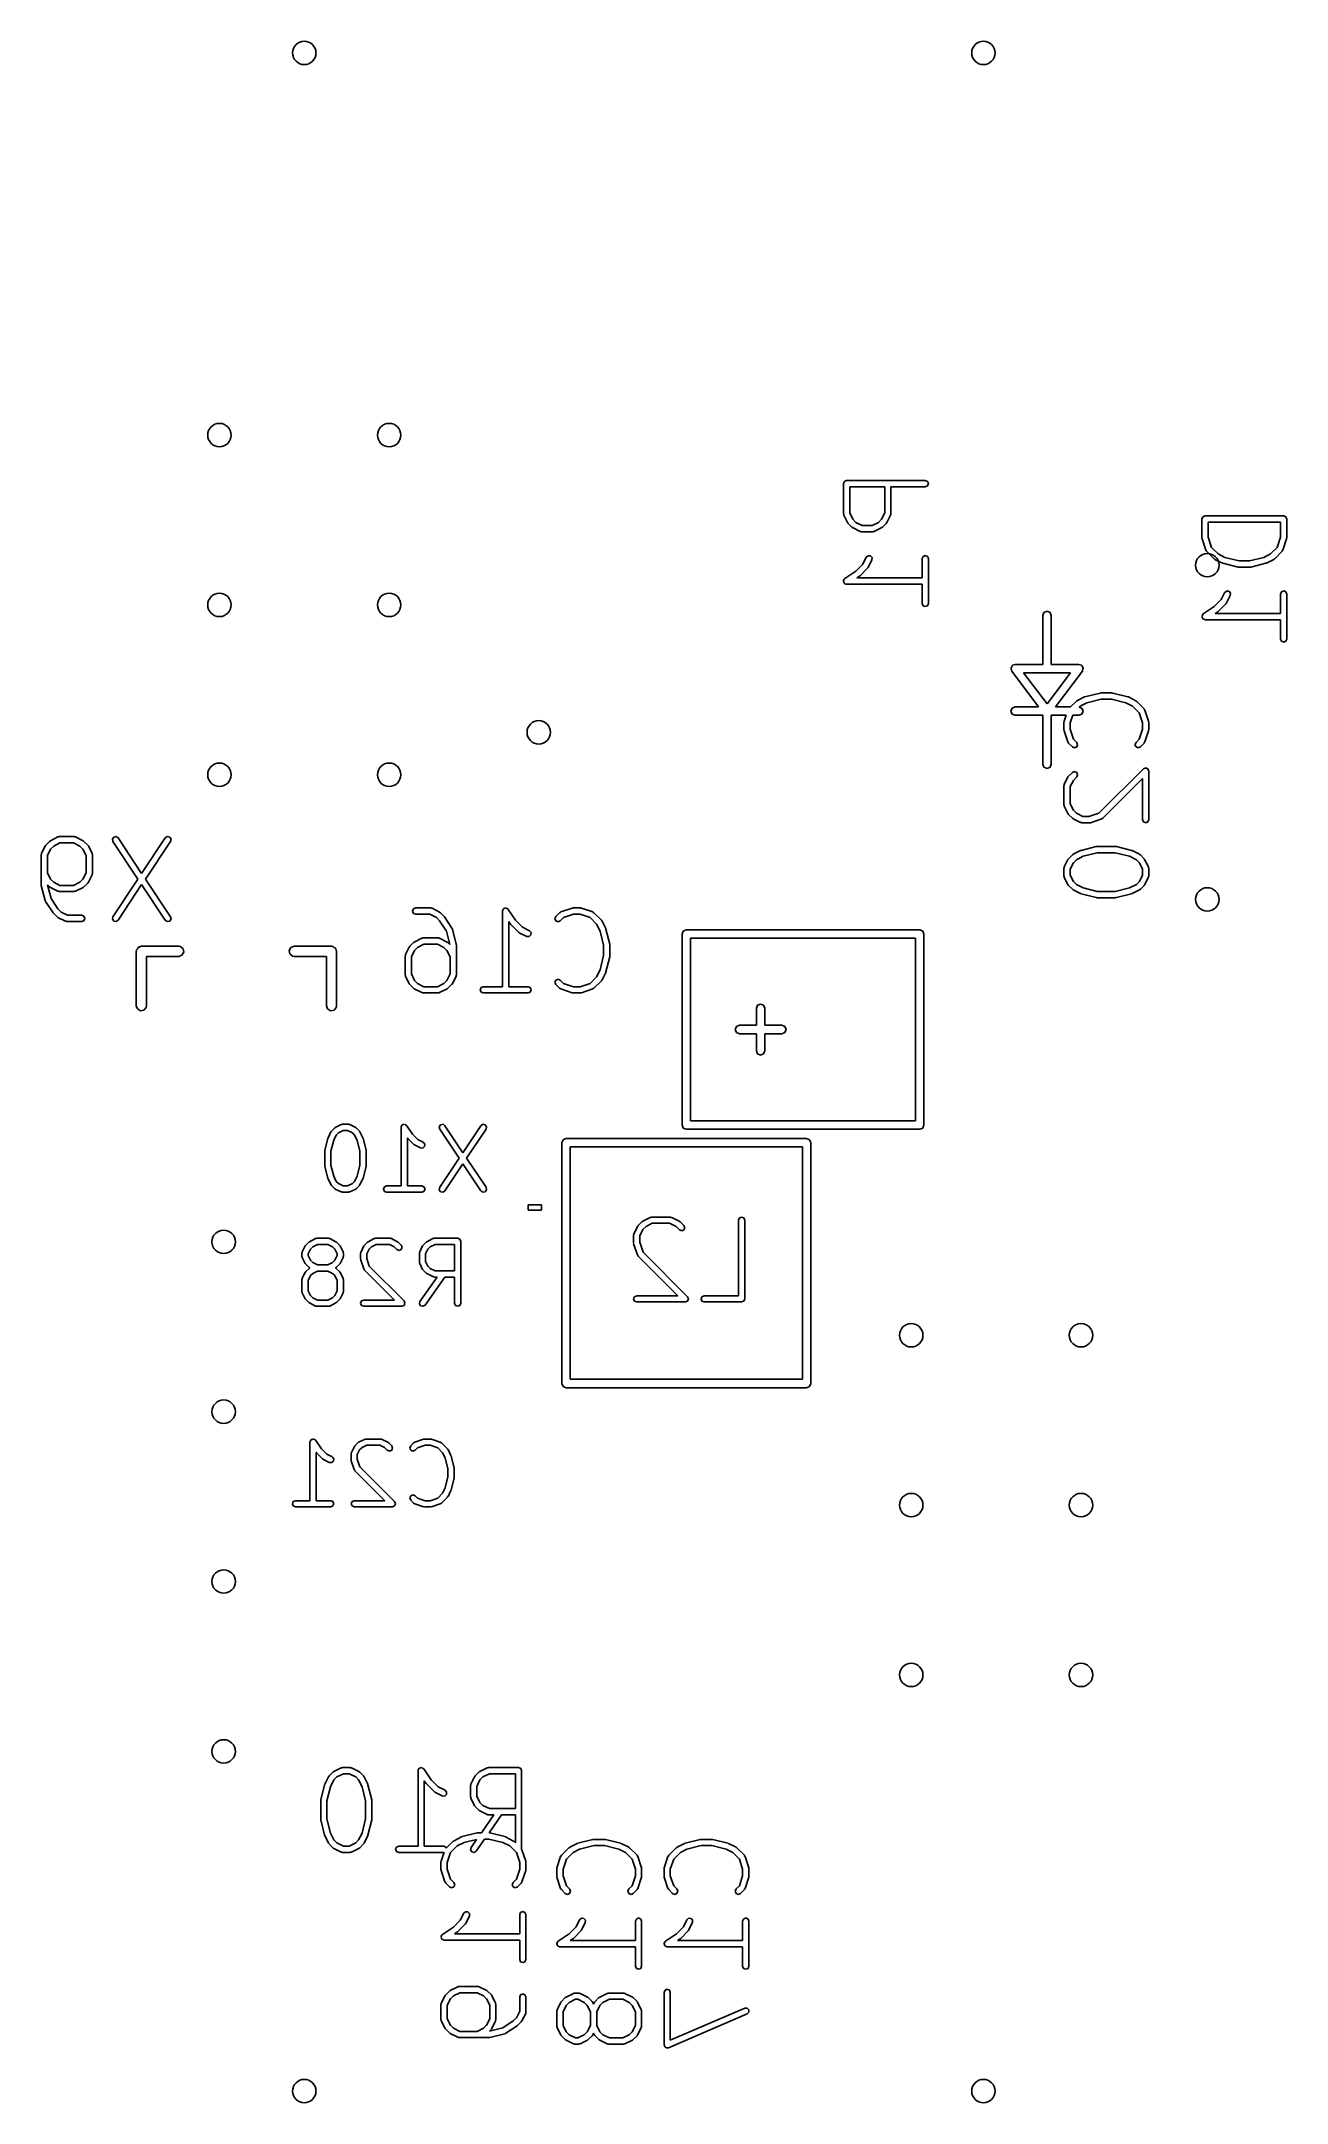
# Model space of a CAD drawing. Extents: x 5.49 to 6.23, y -4.74 to -3.53.
import ezdxf

# ---------------------------------------------------------------- set-up
doc = ezdxf.new("R2010")
doc.units = 0
doc.header["$MEASUREMENT"] = 0
doc.layers.add('BLACK', color=7, linetype='CONTINUOUS')

msp = doc.modelspace()

# ---------------------------------------------------------------- linework, layer by layer
at = {"layer": 'BLACK', "linetype": 'CONTINUOUS'}
for p, q in [((5.9641, -3.7876), (5.9646, -3.7863)), ((5.9646, -3.7863), (5.9659, -3.7858)), ((5.9659, -3.7858), (6.0123, -3.7858)), ((6.0123, -3.7858), (6.0136, -3.7863)), ((6.0136, -3.7863), (6.0141, -3.7876)), ((5.9641, -3.8053), (5.9641, -3.7876)), ((5.9884, -3.7894), (5.9678, -3.7894)), ((5.9678, -3.7894), (5.9678, -3.8048)), ((5.9884, -3.8048), (5.9884, -3.7894)), ((6.0123, -3.7894), (5.992, -3.7894)), ((5.992, -3.7894), (5.992, -3.8053)), ((6.0136, -3.7889), (6.0123, -3.7894)), ((6.0141, -3.7876), (6.0136, -3.7889)), ((5.9643, -3.8056), (5.9641, -3.8053)), ((5.9643, -3.8061), (5.9643, -3.8056)), ((5.9665, -3.8105), (5.9643, -3.8061)), ((5.9667, -3.8107), (5.9665, -3.8105)), ((5.9668, -3.811), (5.9667, -3.8107)), ((5.969, -3.8132), (5.9668, -3.811)), ((5.9678, -3.8048), (5.9697, -3.8086)), ((5.9697, -3.8086), (5.9714, -3.8104)), ((5.9714, -3.8104), (5.9752, -3.8122)), ((5.9809, -3.8122), (5.9847, -3.8104)), ((5.9847, -3.8104), (5.9865, -3.8086)), ((5.9865, -3.8086), (5.9884, -3.8048)), ((5.9893, -3.811), (5.9871, -3.8132)), ((5.9894, -3.8107), (5.9893, -3.811)), ((5.9896, -3.8105), (5.9894, -3.8107)), ((5.9918, -3.8061), (5.9896, -3.8105)), ((5.9919, -3.8056), (5.9918, -3.8061)), ((5.992, -3.8053), (5.9919, -3.8056)), ((6.1752, -3.8085), (6.1758, -3.8072)), ((6.1752, -3.8195), (6.1752, -3.8085)), ((6.1758, -3.8072), (6.1771, -3.8066)), ((6.1771, -3.8066), (6.2234, -3.8066)), ((6.2215, -3.8103), (6.1789, -3.8103)), ((6.1789, -3.8103), (6.1789, -3.8192)), ((6.2215, -3.8192), (6.2215, -3.8103)), ((6.2234, -3.8066), (6.2247, -3.8072)), ((6.2247, -3.8072), (6.2252, -3.8085)), ((6.2252, -3.8085), (6.2252, -3.8195)), ((5.9693, -3.8133), (5.969, -3.8132)), ((5.9695, -3.8135), (5.9693, -3.8133)), ((5.9739, -3.8157), (5.9695, -3.8135)), ((5.9744, -3.8158), (5.9739, -3.8157)), ((5.9748, -3.8159), (5.9744, -3.8158)), ((5.9814, -3.8159), (5.9748, -3.8159)), ((5.9752, -3.8122), (5.9809, -3.8122)), ((5.9818, -3.8158), (5.9814, -3.8159)), ((5.9822, -3.8157), (5.9818, -3.8158)), ((5.9866, -3.8135), (5.9822, -3.8157)), ((5.9868, -3.8133), (5.9866, -3.8135)), ((5.9871, -3.8132), (5.9868, -3.8133)), ((6.1753, -3.8198), (6.1752, -3.8195)), ((6.1753, -3.8201), (6.1753, -3.8198)), ((6.1775, -3.8267), (6.1753, -3.8201)), ((6.1789, -3.8192), (6.1809, -3.8251)), ((6.2196, -3.8251), (6.2215, -3.8192)), ((6.2251, -3.8201), (6.2229, -3.8267)), ((6.2252, -3.8195), (6.2251, -3.8198)), ((6.2251, -3.8198), (6.2251, -3.8201)), ((5.9714, -3.8391), (5.9755, -3.835)), ((5.9755, -3.835), (5.9775, -3.8309)), ((5.9775, -3.8309), (5.9786, -3.83)), ((5.9786, -3.83), (5.98, -3.8301)), ((5.9808, -3.8325), (5.9786, -3.837)), ((5.98, -3.8301), (5.9809, -3.8311)), ((5.9809, -3.8311), (5.9808, -3.8325)), ((6.0104, -3.8317), (6.011, -3.8304)), ((6.0104, -3.8431), (6.0104, -3.8317)), ((6.011, -3.8304), (6.0123, -3.8299)), ((6.0123, -3.8299), (6.0136, -3.8304)), ((6.0136, -3.8304), (6.0141, -3.8317)), ((6.0141, -3.8317), (6.0141, -3.8582)), ((6.1778, -3.827), (6.1775, -3.8267)), ((6.178, -3.8274), (6.1778, -3.827)), ((6.1824, -3.8318), (6.178, -3.8274)), ((6.1809, -3.8251), (6.1848, -3.829)), ((6.1827, -3.8319), (6.1824, -3.8318)), ((6.1829, -3.8322), (6.1827, -3.8319)), ((6.1873, -3.8344), (6.1829, -3.8322)), ((6.1848, -3.829), (6.1887, -3.831)), ((6.1875, -3.8344), (6.1873, -3.8344)), ((6.1876, -3.8345), (6.1875, -3.8344)), ((6.1965, -3.8367), (6.1876, -3.8345)), ((6.1887, -3.831), (6.1971, -3.8331)), ((6.1971, -3.8331), (6.2033, -3.8331)), ((6.2033, -3.8331), (6.2117, -3.831)), ((6.2128, -3.8345), (6.204, -3.8367)), ((6.2117, -3.831), (6.2157, -3.829)), ((6.213, -3.8344), (6.2128, -3.8345)), ((6.2132, -3.8344), (6.213, -3.8344)), ((6.2176, -3.8322), (6.2132, -3.8344)), ((6.2157, -3.829), (6.2196, -3.8251)), ((6.2178, -3.8319), (6.2176, -3.8322)), ((6.2181, -3.8318), (6.2178, -3.8319)), ((6.2225, -3.8274), (6.2181, -3.8318)), ((6.2226, -3.827), (6.2225, -3.8274)), ((6.2229, -3.8267), (6.2226, -3.827)), ((5.9641, -3.8446), (5.9644, -3.8441)), ((5.9642, -3.8448), (5.9641, -3.8446)), ((5.9641, -3.845), (5.9642, -3.8448)), ((5.9643, -3.8454), (5.9641, -3.845)), ((5.9644, -3.846), (5.9643, -3.8454)), ((5.9644, -3.8441), (5.9646, -3.8437)), ((5.9646, -3.8461), (5.9644, -3.846)), ((5.9646, -3.8437), (5.9648, -3.8436)), ((5.9646, -3.8463), (5.9646, -3.8461)), ((5.9651, -3.8465), (5.9646, -3.8463)), ((5.9648, -3.8436), (5.9649, -3.8434)), ((5.9649, -3.8434), (5.9714, -3.8391)), ((5.9656, -3.8468), (5.9651, -3.8465)), ((5.9658, -3.8467), (5.9656, -3.8468)), ((5.9659, -3.8468), (5.9658, -3.8467)), ((6.0104, -3.8468), (5.9659, -3.8468)), ((5.9736, -3.8421), (5.972, -3.8431)), ((5.972, -3.8431), (6.0104, -3.8431)), ((5.9737, -3.8419), (5.9736, -3.8421)), ((5.9739, -3.8418), (5.9737, -3.8419)), ((5.9783, -3.8374), (5.9739, -3.8418)), ((5.9784, -3.8372), (5.9783, -3.8374)), ((5.9786, -3.837), (5.9784, -3.8372)), ((6.0104, -3.8582), (6.0104, -3.8468)), ((6.1967, -3.8367), (6.1965, -3.8367)), ((6.1969, -3.8368), (6.1967, -3.8367)), ((6.2035, -3.8368), (6.1969, -3.8368)), ((6.2037, -3.8367), (6.2035, -3.8368)), ((6.204, -3.8367), (6.2037, -3.8367)), ((6.011, -3.8595), (6.0104, -3.8582)), ((6.0123, -3.86), (6.011, -3.8595)), ((6.0136, -3.8595), (6.0123, -3.86)), ((6.0141, -3.8582), (6.0136, -3.8595)), ((6.1825, -3.86), (6.1866, -3.8559)), ((6.1894, -3.8583), (6.185, -3.8627)), ((6.1866, -3.8559), (6.1886, -3.8518)), ((6.1886, -3.8518), (6.1897, -3.8508)), ((6.1895, -3.858), (6.1894, -3.8583)), ((6.1897, -3.8578), (6.1895, -3.858)), ((6.1897, -3.8508), (6.1911, -3.8509)), ((6.1919, -3.8534), (6.1897, -3.8578)), ((6.1911, -3.8509), (6.192, -3.852)), ((6.192, -3.852), (6.1919, -3.8534)), ((6.2215, -3.8526), (6.2221, -3.8513)), ((6.2215, -3.864), (6.2215, -3.8526)), ((6.2221, -3.8513), (6.2234, -3.8507)), ((6.2234, -3.8507), (6.2247, -3.8513)), ((6.2247, -3.8513), (6.2252, -3.8526)), ((6.2252, -3.8526), (6.2252, -3.8791)), ((6.0815, -3.8652), (6.0822, -3.8635)), ((6.0815, -3.894), (6.0815, -3.8652)), ((6.0822, -3.8635), (6.084, -3.8627)), ((6.084, -3.8627), (6.0858, -3.8635)), ((6.0858, -3.8635), (6.0865, -3.8652)), ((6.0865, -3.8652), (6.0865, -3.894)), ((6.1752, -3.8658), (6.1753, -3.8656)), ((6.1754, -3.8663), (6.1752, -3.8658)), ((6.1753, -3.8655), (6.1756, -3.865)), ((6.1753, -3.8656), (6.1753, -3.8655)), ((6.1755, -3.8668), (6.1754, -3.8663)), ((6.1757, -3.8669), (6.1755, -3.8668)), ((6.1756, -3.865), (6.1758, -3.8645)), ((6.1758, -3.8671), (6.1757, -3.8669)), ((6.1758, -3.8645), (6.1759, -3.8644)), ((6.1763, -3.8673), (6.1758, -3.8671)), ((6.1759, -3.8644), (6.176, -3.8643)), ((6.176, -3.8643), (6.1825, -3.86)), ((6.1767, -3.8676), (6.1763, -3.8673)), ((6.1769, -3.8676), (6.1767, -3.8676)), ((6.1771, -3.8677), (6.1769, -3.8676)), ((6.2215, -3.8677), (6.1771, -3.8677)), ((6.1847, -3.8629), (6.1831, -3.864)), ((6.1831, -3.864), (6.2215, -3.864)), ((6.1848, -3.8628), (6.1847, -3.8629)), ((6.185, -3.8627), (6.1848, -3.8628)), ((6.2215, -3.8791), (6.2215, -3.8677)), ((6.2221, -3.8804), (6.2215, -3.8791)), ((6.2234, -3.8809), (6.2221, -3.8804)), ((6.2247, -3.8804), (6.2234, -3.8809)), ((6.2252, -3.8791), (6.2247, -3.8804)), ((6.0628, -3.8961), (6.0632, -3.8955)), ((6.0628, -3.8963), (6.0628, -3.8961)), ((6.0632, -3.8955), (6.0635, -3.8947)), ((6.0635, -3.8947), (6.0637, -3.8947)), ((6.0637, -3.8945), (6.0645, -3.8943)), ((6.0637, -3.8947), (6.0637, -3.8945)), ((6.0645, -3.8943), (6.0652, -3.894)), ((6.0652, -3.894), (6.0815, -3.894)), ((6.0865, -3.894), (6.1028, -3.894)), ((6.1028, -3.894), (6.1035, -3.8943)), ((6.1035, -3.8943), (6.1043, -3.8945)), ((6.1043, -3.8945), (6.1043, -3.8947)), ((6.1043, -3.8947), (6.1045, -3.8947)), ((6.1045, -3.8947), (6.1048, -3.8955)), ((6.1048, -3.8955), (6.1052, -3.8961)), ((6.1052, -3.8961), (6.1052, -3.8963)), ((6.0627, -3.8965), (6.0628, -3.8963)), ((6.0631, -3.8972), (6.0627, -3.8965)), ((6.0632, -3.898), (6.0631, -3.8972)), ((6.079, -3.919), (6.0632, -3.898)), ((6.0702, -3.899), (6.084, -3.9173)), ((6.084, -3.899), (6.0702, -3.899)), ((6.084, -3.9173), (6.0978, -3.899)), ((6.0978, -3.899), (6.084, -3.899)), ((6.1048, -3.898), (6.089, -3.919)), ((6.1049, -3.8972), (6.1048, -3.898)), ((6.1053, -3.8965), (6.1049, -3.8972)), ((6.1052, -3.8963), (6.1053, -3.8965)), ((6.0627, -3.9215), (6.0635, -3.9197)), ((6.0635, -3.9197), (6.0652, -3.919)), ((6.0652, -3.919), (6.079, -3.919)), ((6.089, -3.919), (6.0978, -3.919)), ((6.0978, -3.919), (6.1011, -3.9158)), ((6.1011, -3.9158), (6.1014, -3.9156)), ((6.1014, -3.9156), (6.1016, -3.9154)), ((6.1016, -3.9154), (6.106, -3.9132)), ((6.1035, -3.9186), (6.103, -3.9191)), ((6.103, -3.9191), (6.1045, -3.9197)), ((6.1074, -3.9166), (6.1035, -3.9186)), ((6.1045, -3.9197), (6.1053, -3.9215)), ((6.106, -3.9132), (6.1062, -3.9132)), ((6.1062, -3.9132), (6.1063, -3.9131)), ((6.1063, -3.9131), (6.1152, -3.9109)), ((6.1158, -3.9145), (6.1074, -3.9166)), ((6.1152, -3.9109), (6.1154, -3.9109)), ((6.1154, -3.9109), (6.1156, -3.9108)), ((6.1156, -3.9108), (6.1222, -3.9108)), ((6.122, -3.9145), (6.1158, -3.9145)), ((6.1304, -3.9166), (6.122, -3.9145)), ((6.1222, -3.9108), (6.1224, -3.9109)), ((6.1224, -3.9109), (6.1227, -3.9109)), ((6.1227, -3.9109), (6.1315, -3.9131)), ((6.1344, -3.9186), (6.1304, -3.9166)), ((6.1315, -3.9131), (6.1317, -3.9132)), ((6.1317, -3.9132), (6.1319, -3.9132)), ((6.1319, -3.9132), (6.1363, -3.9154)), ((6.1383, -3.9225), (6.1344, -3.9186)), ((6.1363, -3.9154), (6.1365, -3.9156)), ((6.1365, -3.9156), (6.1368, -3.9158)), ((6.1368, -3.9158), (6.1412, -3.9202)), ((6.1412, -3.9202), (6.1413, -3.9206)), ((6.0635, -3.9233), (6.0627, -3.9215)), ((6.0652, -3.924), (6.0635, -3.9233)), ((6.0815, -3.924), (6.0652, -3.924)), ((6.0815, -3.9528), (6.0815, -3.924)), ((6.0952, -3.924), (6.0865, -3.924)), ((6.0865, -3.924), (6.0865, -3.9528)), ((6.0939, -3.9281), (6.094, -3.9278)), ((6.0939, -3.9325), (6.0939, -3.9281)), ((6.094, -3.9328), (6.0939, -3.9325)), ((6.094, -3.9275), (6.0952, -3.924)), ((6.094, -3.9278), (6.094, -3.9275)), ((6.0991, -3.924), (6.0976, -3.9284)), ((6.0976, -3.9284), (6.0976, -3.9322)), ((6.0976, -3.9322), (6.0996, -3.9381)), ((6.1028, -3.924), (6.0991, -3.924)), ((6.1045, -3.9233), (6.1028, -3.924)), ((6.1053, -3.9215), (6.1045, -3.9233)), ((6.1402, -3.9284), (6.1383, -3.9225)), ((6.1383, -3.9381), (6.1402, -3.9322)), ((6.1402, -3.9322), (6.1402, -3.9284)), ((6.1413, -3.9206), (6.1416, -3.9209)), ((6.1416, -3.9209), (6.1438, -3.9275)), ((6.1438, -3.9275), (6.1438, -3.9278)), ((6.1438, -3.9278), (6.1439, -3.9281)), ((6.1439, -3.9325), (6.1438, -3.9328)), ((6.1439, -3.9281), (6.1439, -3.9325)), ((6.094, -3.9331), (6.094, -3.9328)), ((6.0962, -3.9397), (6.094, -3.9331)), ((6.0965, -3.94), (6.0962, -3.9397)), ((6.0967, -3.9404), (6.0965, -3.94)), ((6.0989, -3.9426), (6.0967, -3.9404)), ((6.1002, -3.9432), (6.0989, -3.9426)), ((6.0996, -3.9381), (6.1015, -3.94)), ((6.1015, -3.9426), (6.1002, -3.9432)), ((6.1015, -3.94), (6.102, -3.9413)), ((6.102, -3.9413), (6.1015, -3.9426)), ((6.1358, -3.9413), (6.1364, -3.94)), ((6.1364, -3.9426), (6.1358, -3.9413)), ((6.1364, -3.94), (6.1383, -3.9381)), ((6.1377, -3.9432), (6.1364, -3.9426)), ((6.139, -3.9426), (6.1377, -3.9432)), ((6.1412, -3.9404), (6.139, -3.9426)), ((6.1413, -3.94), (6.1412, -3.9404)), ((6.1416, -3.9397), (6.1413, -3.94)), ((6.1438, -3.9331), (6.1416, -3.9397)), ((6.1438, -3.9328), (6.1438, -3.9331)), ((6.0822, -3.9545), (6.0815, -3.9528)), ((6.084, -3.9553), (6.0822, -3.9545)), ((6.0858, -3.9545), (6.084, -3.9553)), ((6.0865, -3.9528), (6.0858, -3.9545)), ((6.1146, -3.9816), (6.1408, -3.9555)), ((6.1408, -3.9555), (6.1421, -3.9549)), ((6.1421, -3.9549), (6.1434, -3.9555)), ((6.1434, -3.9555), (6.1439, -3.9568)), ((6.1439, -3.9568), (6.1439, -3.9854)), ((6.0939, -3.9656), (6.0941, -3.9652)), ((6.0939, -3.9766), (6.0939, -3.9656)), ((6.0941, -3.9648), (6.0963, -3.9603)), ((6.0941, -3.9652), (6.0941, -3.9648)), ((6.0963, -3.9603), (6.0965, -3.9601)), ((6.0965, -3.9601), (6.0967, -3.9599)), ((6.0967, -3.9599), (6.0989, -3.9577)), ((6.0995, -3.9623), (6.0976, -3.966)), ((6.0976, -3.966), (6.0976, -3.9762)), ((6.0989, -3.9577), (6.1002, -3.9571)), ((6.1015, -3.9603), (6.0995, -3.9623)), ((6.1002, -3.9571), (6.1015, -3.9577)), ((6.1015, -3.9577), (6.102, -3.959)), ((6.102, -3.959), (6.1015, -3.9603)), ((6.1402, -3.9612), (6.1169, -3.9845)), ((6.1402, -3.9854), (6.1402, -3.9612)), ((6.0941, -3.977), (6.0939, -3.9766)), ((6.0941, -3.9774), (6.0941, -3.977)), ((6.0963, -3.9818), (6.0941, -3.9774)), ((6.0976, -3.9762), (6.0995, -3.9799)), ((6.0995, -3.9799), (6.1013, -3.9817)), ((6.0965, -3.982), (6.0963, -3.9818)), ((6.0967, -3.9823), (6.0965, -3.982)), ((6.0989, -3.9845), (6.0967, -3.9823)), ((6.0991, -3.9846), (6.0989, -3.9845)), ((6.0993, -3.9849), (6.0991, -3.9846)), ((6.1038, -3.9871), (6.0993, -3.9849)), ((6.1013, -3.9817), (6.105, -3.9836)), ((6.1042, -3.9871), (6.1038, -3.9871)), ((6.1046, -3.9873), (6.1042, -3.9871)), ((6.109, -3.9873), (6.1046, -3.9873)), ((6.105, -3.9836), (6.1087, -3.9836)), ((6.1087, -3.9836), (6.1146, -3.9816)), ((6.1093, -3.9872), (6.109, -3.9873)), ((6.1096, -3.9872), (6.1093, -3.9872)), ((6.1162, -3.985), (6.1096, -3.9872)), ((6.1165, -3.9847), (6.1162, -3.985)), ((6.1169, -3.9845), (6.1165, -3.9847)), ((6.1408, -3.9867), (6.1402, -3.9854)), ((6.1421, -3.9873), (6.1408, -3.9867)), ((6.1434, -3.9867), (6.1421, -3.9873)), ((6.1439, -3.9854), (6.1434, -3.9867)), ((5.4917, -4.0053), (5.4939, -4.0008)), ((5.4917, -4.0057), (5.4917, -4.0053)), ((5.4939, -4.0008), (5.4942, -4.0006)), ((5.4942, -4.0006), (5.4943, -4.0004)), ((5.4943, -4.0004), (5.4965, -3.9982)), ((5.4971, -4.0028), (5.4952, -4.0065)), ((5.4965, -3.9982), (5.4968, -3.998)), ((5.4968, -3.998), (5.497, -3.9978)), ((5.497, -3.9978), (5.5014, -3.9956)), ((5.4989, -4.001), (5.4971, -4.0028)), ((5.5026, -3.9991), (5.4989, -4.001)), ((5.5014, -3.9956), (5.5018, -3.9956)), ((5.5018, -3.9956), (5.5022, -3.9954)), ((5.5022, -3.9954), (5.511, -3.9954)), ((5.5106, -3.9991), (5.5026, -3.9991)), ((5.5143, -4.001), (5.5106, -3.9991)), ((5.511, -3.9954), (5.5114, -3.9956)), ((5.5114, -3.9956), (5.5118, -3.9956)), ((5.5118, -3.9956), (5.5163, -3.9978)), ((5.5161, -4.0028), (5.5143, -4.001)), ((5.518, -4.0065), (5.5161, -4.0028)), ((5.5163, -3.9978), (5.5165, -3.998)), ((5.5165, -3.998), (5.5167, -3.9982)), ((5.5167, -3.9982), (5.5189, -4.0004)), ((5.5189, -4.0004), (5.5191, -4.0006)), ((5.5191, -4.0006), (5.5193, -4.0008)), ((5.5193, -4.0008), (5.5215, -4.0053)), ((5.5215, -4.0053), (5.5215, -4.0057)), ((5.5335, -3.9969), (5.5343, -3.9957)), ((5.5338, -3.9983), (5.5335, -3.9969)), ((5.5485, -4.0204), (5.5338, -3.9983)), ((5.5343, -3.9957), (5.5356, -3.9954)), ((5.5356, -3.9954), (5.5368, -3.9962)), ((5.5368, -3.9962), (5.5507, -4.0171)), ((5.5507, -4.0171), (5.5646, -3.9962)), ((5.5677, -3.9983), (5.5529, -4.0204)), ((5.5646, -3.9962), (5.5658, -3.9954)), ((5.5658, -3.9954), (5.5672, -3.9957)), ((5.5672, -3.9957), (5.568, -3.9969)), ((5.568, -3.9969), (5.5677, -3.9983)), ((6.0993, -4.0058), (6.1038, -4.0036)), ((6.1038, -4.0036), (6.104, -4.0036)), ((6.104, -4.0036), (6.1041, -4.0035)), ((6.1041, -4.0035), (6.113, -4.0013)), ((6.1136, -4.0049), (6.1052, -4.007)), ((6.113, -4.0013), (6.1132, -4.0013)), ((6.1132, -4.0013), (6.1134, -4.0012)), ((6.1134, -4.0012), (6.1244, -4.0012)), ((6.1242, -4.0049), (6.1136, -4.0049)), ((6.1326, -4.007), (6.1242, -4.0049)), ((6.1244, -4.0012), (6.1246, -4.0013)), ((6.1246, -4.0013), (6.1249, -4.0013)), ((6.1249, -4.0013), (6.1337, -4.0035)), ((6.1337, -4.0035), (6.1339, -4.0036)), ((6.1339, -4.0036), (6.1341, -4.0036)), ((6.1341, -4.0036), (6.1385, -4.0058)), ((5.4915, -4.0061), (5.4917, -4.0057)), ((5.4915, -4.0237), (5.4915, -4.0061)), ((5.4952, -4.0065), (5.4952, -4.0167)), ((5.4952, -4.0167), (5.4971, -4.0204)), ((5.5161, -4.0204), (5.518, -4.0167)), ((5.518, -4.0167), (5.518, -4.0065)), ((5.5215, -4.0057), (5.5217, -4.0061)), ((5.5217, -4.0171), (5.5215, -4.0175)), ((5.5215, -4.0175), (5.5215, -4.0179)), ((5.5217, -4.0061), (5.5217, -4.0171)), ((6.0939, -4.0141), (6.0941, -4.0137)), ((6.0939, -4.0185), (6.0939, -4.0141)), ((6.0941, -4.0133), (6.0963, -4.0089)), ((6.0941, -4.0137), (6.0941, -4.0133)), ((6.0963, -4.0089), (6.0965, -4.0087)), ((6.0965, -4.0087), (6.0967, -4.0084)), ((6.0967, -4.0084), (6.0989, -4.0062)), ((6.0995, -4.0108), (6.0976, -4.0145)), ((6.0976, -4.0145), (6.0976, -4.0181)), ((6.0989, -4.0062), (6.0991, -4.0061)), ((6.0991, -4.0061), (6.0993, -4.0058)), ((6.1013, -4.009), (6.0995, -4.0108)), ((6.1052, -4.007), (6.1013, -4.009)), ((6.1366, -4.009), (6.1326, -4.007)), ((6.1384, -4.0108), (6.1366, -4.009)), ((6.1402, -4.0145), (6.1384, -4.0108)), ((6.1385, -4.0058), (6.1387, -4.0061)), ((6.1387, -4.0061), (6.139, -4.0062)), ((6.139, -4.0062), (6.1412, -4.0084)), ((6.1402, -4.0181), (6.1402, -4.0145)), ((6.1412, -4.0084), (6.1413, -4.0087)), ((6.1413, -4.0087), (6.1415, -4.0089)), ((6.1415, -4.0089), (6.1437, -4.0133)), ((6.1437, -4.0133), (6.1438, -4.0137)), ((6.1438, -4.0137), (6.1439, -4.0141)), ((6.1439, -4.0141), (6.1439, -4.0185)), ((5.4916, -4.0239), (5.4915, -4.0237)), ((5.4916, -4.0242), (5.4916, -4.0239)), ((5.4938, -4.033), (5.4916, -4.0242)), ((5.4965, -4.025), (5.4953, -4.0238)), ((5.4953, -4.0238), (5.4973, -4.0318)), ((5.4968, -4.0251), (5.4965, -4.025)), ((5.497, -4.0254), (5.4968, -4.0251)), ((5.5014, -4.0276), (5.497, -4.0254)), ((5.4971, -4.0204), (5.4989, -4.0222)), ((5.4989, -4.0222), (5.5026, -4.0241)), ((5.5018, -4.0276), (5.5014, -4.0276)), ((5.5022, -4.0278), (5.5018, -4.0276)), ((5.511, -4.0278), (5.5022, -4.0278)), ((5.5026, -4.0241), (5.5106, -4.0241)), ((5.5106, -4.0241), (5.5143, -4.0222)), ((5.5114, -4.0276), (5.511, -4.0278)), ((5.5118, -4.0276), (5.5114, -4.0276)), ((5.5163, -4.0254), (5.5118, -4.0276)), ((5.5143, -4.0222), (5.5161, -4.0204)), ((5.5165, -4.0251), (5.5163, -4.0254)), ((5.5167, -4.025), (5.5165, -4.0251)), ((5.5189, -4.0228), (5.5167, -4.025)), ((5.5191, -4.0225), (5.5189, -4.0228)), ((5.5193, -4.0223), (5.5191, -4.0225)), ((5.5215, -4.0179), (5.5193, -4.0223)), ((5.5338, -4.0426), (5.5485, -4.0204)), ((5.5507, -4.0237), (5.5368, -4.0446)), ((5.5646, -4.0446), (5.5507, -4.0237)), ((5.5529, -4.0204), (5.5677, -4.0426)), ((6.0941, -4.0189), (6.0939, -4.0185)), ((6.0941, -4.0193), (6.0941, -4.0189)), ((6.0963, -4.0238), (6.0941, -4.0193)), ((6.0965, -4.024), (6.0963, -4.0238)), ((6.0967, -4.0242), (6.0965, -4.024)), ((6.0989, -4.0264), (6.0967, -4.0242)), ((6.0976, -4.0181), (6.0995, -4.0218)), ((6.0991, -4.0266), (6.0989, -4.0264)), ((6.0993, -4.0268), (6.0991, -4.0266)), ((6.1038, -4.029), (6.0993, -4.0268)), ((6.0995, -4.0218), (6.1013, -4.0236)), ((6.1013, -4.0236), (6.1052, -4.0256)), ((6.104, -4.029), (6.1038, -4.029)), ((6.1041, -4.0291), (6.104, -4.029)), ((6.113, -4.0313), (6.1041, -4.0291)), ((6.1052, -4.0256), (6.1136, -4.0277)), ((6.1136, -4.0277), (6.1242, -4.0277)), ((6.1242, -4.0277), (6.1326, -4.0256)), ((6.1337, -4.0291), (6.1249, -4.0313)), ((6.1326, -4.0256), (6.1366, -4.0236)), ((6.1339, -4.029), (6.1337, -4.0291)), ((6.1341, -4.029), (6.1339, -4.029)), ((6.1385, -4.0268), (6.1341, -4.029)), ((6.1366, -4.0236), (6.1384, -4.0218)), ((6.1384, -4.0218), (6.1402, -4.0181)), ((6.1387, -4.0266), (6.1385, -4.0268)), ((6.139, -4.0264), (6.1387, -4.0266)), ((6.1412, -4.0242), (6.139, -4.0264)), ((6.1413, -4.024), (6.1412, -4.0242)), ((6.1415, -4.0238), (6.1413, -4.024)), ((6.1437, -4.0193), (6.1415, -4.0238)), ((6.1438, -4.0189), (6.1437, -4.0193)), ((6.1439, -4.0185), (6.1438, -4.0189)), ((5.494, -4.0332), (5.4938, -4.033)), ((5.494, -4.0336), (5.494, -4.0332)), ((5.4985, -4.0402), (5.494, -4.0336)), ((5.4973, -4.0318), (5.5014, -4.038)), ((5.4986, -4.0403), (5.4985, -4.0402)), ((5.4987, -4.0405), (5.4986, -4.0403)), ((5.5009, -4.0427), (5.4987, -4.0405)), ((5.5014, -4.038), (5.5033, -4.0399)), ((5.5033, -4.0399), (5.507, -4.0417)), ((5.507, -4.0417), (5.5154, -4.0417)), ((5.5154, -4.0417), (5.5167, -4.0423)), ((5.7103, -4.0393), (5.7109, -4.038)), ((5.7109, -4.0406), (5.7103, -4.0393)), ((5.7109, -4.038), (5.7122, -4.0374)), ((5.7122, -4.0411), (5.7109, -4.0406)), ((5.7122, -4.0374), (5.721, -4.0374)), ((5.7205, -4.0411), (5.7122, -4.0411)), ((5.7243, -4.043), (5.7205, -4.0411)), ((5.721, -4.0374), (5.7214, -4.0376)), ((5.7214, -4.0376), (5.7218, -4.0376)), ((5.7218, -4.0376), (5.7262, -4.0398)), ((5.7262, -4.0398), (5.7264, -4.0401)), ((5.7264, -4.0401), (5.7267, -4.0402)), ((5.7267, -4.0402), (5.7289, -4.0424)), ((5.7633, -4.0389), (5.7636, -4.0385)), ((5.7633, -4.0391), (5.7633, -4.0389)), ((5.7633, -4.0393), (5.7633, -4.0391)), ((5.7633, -4.0838), (5.7633, -4.0393)), ((5.7636, -4.0385), (5.7638, -4.038)), ((5.7638, -4.038), (5.764, -4.0379)), ((5.764, -4.0379), (5.7641, -4.0378)), ((5.7641, -4.0378), (5.7646, -4.0376)), ((5.7646, -4.0376), (5.7651, -4.0374)), ((5.7651, -4.0374), (5.7653, -4.0375)), ((5.7653, -4.0375), (5.7655, -4.0375)), ((5.7655, -4.0375), (5.7659, -4.0378)), ((5.7659, -4.0378), (5.7664, -4.038)), ((5.7664, -4.038), (5.7665, -4.0382)), ((5.7665, -4.0382), (5.7666, -4.0383)), ((5.7666, -4.0383), (5.7709, -4.0447)), ((5.7947, -4.0424), (5.7969, -4.0402)), ((5.7969, -4.0402), (5.7973, -4.04)), ((5.7973, -4.04), (5.7976, -4.0397)), ((5.7976, -4.0397), (5.8042, -4.0375)), ((5.8051, -4.0411), (5.7992, -4.0431)), ((5.8042, -4.0375), (5.8045, -4.0376)), ((5.8045, -4.0376), (5.8048, -4.0374)), ((5.8048, -4.0374), (5.8092, -4.0374)), ((5.8089, -4.0411), (5.8051, -4.0411)), ((5.8148, -4.0431), (5.8089, -4.0411)), ((5.8092, -4.0374), (5.8095, -4.0376)), ((5.8095, -4.0376), (5.8098, -4.0375)), ((5.8098, -4.0375), (5.8164, -4.0397)), ((5.8164, -4.0397), (5.8167, -4.04)), ((5.8167, -4.04), (5.8171, -4.0402)), ((5.8171, -4.0402), (5.8215, -4.0446)), ((6.1132, -4.0313), (6.113, -4.0313)), ((6.1134, -4.0314), (6.1132, -4.0313)), ((6.1244, -4.0314), (6.1134, -4.0314)), ((6.1246, -4.0313), (6.1244, -4.0314)), ((6.1249, -4.0313), (6.1246, -4.0313)), ((5.5012, -4.0428), (5.5009, -4.0427)), ((5.5014, -4.043), (5.5012, -4.0428)), ((5.5058, -4.0452), (5.5014, -4.043)), ((5.5062, -4.0452), (5.5058, -4.0452)), ((5.5066, -4.0454), (5.5062, -4.0452)), ((5.5154, -4.0454), (5.5066, -4.0454)), ((5.5167, -4.0449), (5.5154, -4.0454)), ((5.5167, -4.0423), (5.5173, -4.0436)), ((5.5173, -4.0436), (5.5167, -4.0449)), ((5.5335, -4.0439), (5.5338, -4.0426)), ((5.5343, -4.0451), (5.5335, -4.0439)), ((5.5356, -4.0454), (5.5343, -4.0451)), ((5.5368, -4.0446), (5.5356, -4.0454)), ((5.5658, -4.0454), (5.5646, -4.0446)), ((5.5672, -4.0451), (5.5658, -4.0454)), ((5.568, -4.0439), (5.5672, -4.0451)), ((5.5677, -4.0426), (5.568, -4.0439)), ((5.7262, -4.0449), (5.7243, -4.043)), ((5.7303, -4.0511), (5.7262, -4.0449)), ((5.7289, -4.0424), (5.729, -4.0426)), ((5.729, -4.0426), (5.7291, -4.0427)), ((5.7291, -4.0427), (5.7335, -4.0493)), ((5.7323, -4.059), (5.7303, -4.0511)), ((5.7335, -4.0493), (5.7336, -4.0496)), ((5.7336, -4.0496), (5.7338, -4.0499)), ((5.7338, -4.0499), (5.736, -4.0587)), ((5.768, -4.0469), (5.7669, -4.0454)), ((5.7669, -4.0454), (5.7669, -4.0838)), ((5.7681, -4.047), (5.768, -4.0469)), ((5.7682, -4.0472), (5.7681, -4.047)), ((5.7726, -4.0516), (5.7682, -4.0472)), ((5.7709, -4.0447), (5.775, -4.0488)), ((5.7729, -4.0517), (5.7726, -4.0516)), ((5.7731, -4.052), (5.7729, -4.0517)), ((5.7775, -4.0542), (5.7731, -4.052)), ((5.775, -4.0488), (5.7791, -4.0509)), ((5.78, -4.0533), (5.7789, -4.0543)), ((5.7791, -4.0509), (5.7801, -4.0519)), ((5.7801, -4.0519), (5.78, -4.0533)), ((5.7941, -4.0437), (5.7947, -4.0424)), ((5.7947, -4.045), (5.7941, -4.0437)), ((5.796, -4.0455), (5.7947, -4.045)), ((5.7973, -4.045), (5.796, -4.0455)), ((5.7992, -4.0431), (5.7973, -4.045)), ((5.8187, -4.047), (5.8148, -4.0431)), ((5.8207, -4.051), (5.8187, -4.047)), ((5.8228, -4.0594), (5.8207, -4.051)), ((5.8215, -4.0446), (5.8217, -4.0449)), ((5.8217, -4.0449), (5.8219, -4.0451)), ((5.8219, -4.0451), (5.8241, -4.0495)), ((5.8241, -4.0495), (5.8241, -4.0497)), ((5.8241, -4.0497), (5.8242, -4.0499)), ((5.8242, -4.0499), (5.8264, -4.0587)), ((5.869, -4.0528), (5.8697, -4.051)), ((5.869, -4.1652), (5.869, -4.0528)), ((5.8697, -4.051), (5.8715, -4.0503)), ((5.8715, -4.0503), (6.009, -4.0503)), ((6.009, -4.0503), (6.0108, -4.051)), ((6.0108, -4.051), (6.0115, -4.0528)), ((6.0115, -4.0528), (6.0115, -4.1652)), ((5.5475, -4.0625), (5.5476, -4.0624)), ((5.5476, -4.0626), (5.5475, -4.0625)), ((5.5475, -4.063), (5.5476, -4.0626)), ((5.5475, -4.095), (5.5475, -4.063)), ((5.5476, -4.0624), (5.5477, -4.062)), ((5.5477, -4.062), (5.5482, -4.0614)), ((5.5482, -4.0614), (5.5486, -4.0607)), ((5.5486, -4.0607), (5.5488, -4.0606)), ((5.5488, -4.0606), (5.549, -4.0604)), ((5.549, -4.0604), (5.5498, -4.0603)), ((5.5498, -4.0603), (5.5505, -4.06)), ((5.5505, -4.06), (5.5725, -4.06)), ((5.5725, -4.066), (5.5535, -4.066)), ((5.5535, -4.066), (5.5535, -4.095)), ((5.5725, -4.06), (5.5735, -4.0602)), ((5.5744, -4.0653), (5.5725, -4.066)), ((5.5735, -4.0602), (5.5751, -4.0615)), ((5.5755, -4.0635), (5.5744, -4.0653)), ((5.5751, -4.0615), (5.5755, -4.0635)), ((5.6375, -4.0625), (5.6386, -4.0607)), ((5.6379, -4.0645), (5.6375, -4.0625)), ((5.6395, -4.0658), (5.6379, -4.0645)), ((5.6386, -4.0607), (5.6405, -4.06)), ((5.6405, -4.066), (5.6395, -4.0658)), ((5.6405, -4.06), (5.6625, -4.06)), ((5.6595, -4.066), (5.6405, -4.066)), ((5.6595, -4.095), (5.6595, -4.066)), ((5.6625, -4.06), (5.6629, -4.0601)), ((5.6629, -4.0601), (5.663, -4.06)), ((5.663, -4.06), (5.6631, -4.0601)), ((5.6631, -4.0601), (5.6635, -4.0602)), ((5.6635, -4.0602), (5.6641, -4.0607)), ((5.6641, -4.0607), (5.6648, -4.0611)), ((5.6648, -4.0611), (5.6649, -4.0613)), ((5.6649, -4.0613), (5.6651, -4.0615)), ((5.6651, -4.0615), (5.6652, -4.0623)), ((5.6652, -4.0623), (5.6655, -4.063)), ((5.6655, -4.063), (5.6655, -4.095)), ((5.7059, -4.0658), (5.7061, -4.0654)), ((5.7059, -4.0768), (5.7059, -4.0658)), ((5.7061, -4.0649), (5.7083, -4.0605)), ((5.7061, -4.0654), (5.7061, -4.0649)), ((5.7083, -4.0605), (5.7085, -4.0603)), ((5.7085, -4.0603), (5.7086, -4.06)), ((5.7086, -4.06), (5.7109, -4.0578)), ((5.7115, -4.0624), (5.7096, -4.0662)), ((5.7109, -4.0578), (5.7111, -4.0577)), ((5.7111, -4.0577), (5.7113, -4.0575)), ((5.7113, -4.0575), (5.7157, -4.0553)), ((5.7132, -4.0606), (5.7115, -4.0624)), ((5.717, -4.0588), (5.7132, -4.0606)), ((5.7157, -4.0553), (5.7162, -4.0553)), ((5.7162, -4.0553), (5.7166, -4.0551)), ((5.7166, -4.0551), (5.7254, -4.0551)), ((5.725, -4.0588), (5.717, -4.0588)), ((5.7287, -4.0606), (5.725, -4.0588)), ((5.7254, -4.0551), (5.7258, -4.0553)), ((5.7258, -4.0553), (5.7262, -4.0553)), ((5.7262, -4.0553), (5.7306, -4.0575)), ((5.7305, -4.0624), (5.7287, -4.0606)), ((5.7324, -4.0662), (5.7305, -4.0624)), ((5.7306, -4.0575), (5.7308, -4.0577)), ((5.7308, -4.0577), (5.7311, -4.0578)), ((5.7311, -4.0578), (5.7323, -4.059)), ((5.736, -4.0587), (5.736, -4.0589)), ((5.736, -4.0589), (5.7361, -4.0591)), ((5.7361, -4.0591), (5.7361, -4.0768)), ((5.7789, -4.0543), (5.7775, -4.0542)), ((5.8207, -4.0739), (5.8228, -4.0655)), ((5.8228, -4.0655), (5.8228, -4.0594)), ((5.8264, -4.0587), (5.8264, -4.0589)), ((5.8264, -4.0589), (5.8265, -4.0591)), ((5.8265, -4.0658), (5.8264, -4.066)), ((5.8264, -4.066), (5.8264, -4.0662)), ((5.8265, -4.0591), (5.8265, -4.0658)), ((5.874, -4.0553), (5.874, -4.1627)), ((6.0065, -4.0553), (5.874, -4.0553)), ((6.0065, -4.1627), (6.0065, -4.0553)), ((5.7061, -4.0772), (5.7059, -4.0768)), ((5.7061, -4.0776), (5.7061, -4.0772)), ((5.7083, -4.082), (5.7061, -4.0776)), ((5.7096, -4.0662), (5.7096, -4.0763)), ((5.7096, -4.0763), (5.7115, -4.0801)), ((5.7305, -4.0801), (5.7324, -4.0763)), ((5.7324, -4.0763), (5.7324, -4.0662)), ((5.7359, -4.0776), (5.7337, -4.082)), ((5.7361, -4.0768), (5.7359, -4.0772)), ((5.7359, -4.0772), (5.7359, -4.0776)), ((5.8148, -4.0818), (5.8187, -4.0779)), ((5.8187, -4.0779), (5.8207, -4.0739)), ((5.8241, -4.0754), (5.8219, -4.0798)), ((5.8242, -4.075), (5.8241, -4.0752)), ((5.8241, -4.0752), (5.8241, -4.0754)), ((5.8264, -4.0662), (5.8242, -4.075)), ((5.7085, -4.0822), (5.7083, -4.082)), ((5.7086, -4.0825), (5.7085, -4.0822)), ((5.7109, -4.0847), (5.7086, -4.0825)), ((5.7111, -4.0848), (5.7109, -4.0847)), ((5.7113, -4.085), (5.7111, -4.0848)), ((5.7157, -4.0872), (5.7113, -4.085)), ((5.7115, -4.0801), (5.7132, -4.0819)), ((5.7132, -4.0819), (5.717, -4.0838)), ((5.7162, -4.0873), (5.7157, -4.0872)), ((5.7166, -4.0874), (5.7162, -4.0873)), ((5.7254, -4.0874), (5.7166, -4.0874)), ((5.717, -4.0838), (5.725, -4.0838)), ((5.725, -4.0838), (5.7287, -4.0819)), ((5.7258, -4.0873), (5.7254, -4.0874)), ((5.7262, -4.0872), (5.7258, -4.0873)), ((5.7306, -4.085), (5.7262, -4.0872)), ((5.7287, -4.0819), (5.7305, -4.0801)), ((5.7308, -4.0848), (5.7306, -4.085)), ((5.7311, -4.0847), (5.7308, -4.0848)), ((5.7333, -4.0825), (5.7311, -4.0847)), ((5.7334, -4.0822), (5.7333, -4.0825)), ((5.7337, -4.082), (5.7334, -4.0822)), ((5.75, -4.0856), (5.7506, -4.0843)), ((5.7506, -4.0869), (5.75, -4.0856)), ((5.7506, -4.0843), (5.7519, -4.0838)), ((5.7519, -4.0874), (5.7506, -4.0869)), ((5.7519, -4.0838), (5.7633, -4.0838)), ((5.7651, -4.0874), (5.7519, -4.0874)), ((5.7783, -4.0874), (5.7651, -4.0874)), ((5.7669, -4.0838), (5.7783, -4.0838)), ((5.7783, -4.0838), (5.7796, -4.0843)), ((5.7796, -4.0869), (5.7783, -4.0874)), ((5.7796, -4.0843), (5.7802, -4.0856)), ((5.7802, -4.0856), (5.7796, -4.0869)), ((5.7941, -4.0812), (5.7947, -4.0799)), ((5.7947, -4.0825), (5.7941, -4.0812)), ((5.7947, -4.0799), (5.796, -4.0794)), ((5.7969, -4.0847), (5.7947, -4.0825)), ((5.796, -4.0794), (5.7973, -4.0799)), ((5.7973, -4.0849), (5.7969, -4.0847)), ((5.7973, -4.0799), (5.7992, -4.0818)), ((5.7976, -4.0851), (5.7973, -4.0849)), ((5.8042, -4.0873), (5.7976, -4.0851)), ((5.7992, -4.0818), (5.8051, -4.0838)), ((5.8045, -4.0873), (5.8042, -4.0873)), ((5.8048, -4.0874), (5.8045, -4.0873)), ((5.8092, -4.0874), (5.8048, -4.0874)), ((5.8051, -4.0838), (5.8089, -4.0838)), ((5.8089, -4.0838), (5.8148, -4.0818)), ((5.8095, -4.0873), (5.8092, -4.0874)), ((5.8098, -4.0873), (5.8095, -4.0873)), ((5.8164, -4.0851), (5.8098, -4.0873)), ((5.8167, -4.0849), (5.8164, -4.0851)), ((5.8171, -4.0847), (5.8167, -4.0849)), ((5.8215, -4.0803), (5.8171, -4.0847)), ((5.8217, -4.08), (5.8215, -4.0803)), ((5.8219, -4.0798), (5.8217, -4.08)), ((5.5482, -4.0969), (5.5475, -4.095)), ((5.55, -4.098), (5.5482, -4.0969)), ((5.552, -4.0976), (5.55, -4.098)), ((5.5533, -4.096), (5.552, -4.0976)), ((5.5535, -4.095), (5.5533, -4.096)), ((5.6602, -4.0969), (5.6595, -4.095)), ((5.662, -4.098), (5.6602, -4.0969)), ((5.664, -4.0976), (5.662, -4.098)), ((5.6653, -4.096), (5.664, -4.0976)), ((5.6655, -4.095), (5.6653, -4.096)), ((5.9128, -4.0965), (5.9135, -4.0947)), ((5.9128, -4.1065), (5.9128, -4.0965)), ((5.9135, -4.0947), (5.9153, -4.094)), ((5.9153, -4.094), (5.917, -4.0947)), ((5.917, -4.0947), (5.9178, -4.0965)), ((5.9178, -4.0965), (5.9178, -4.1065)), ((5.9003, -4.109), (5.901, -4.1072)), ((5.901, -4.1108), (5.9003, -4.109)), ((5.901, -4.1072), (5.9028, -4.1065)), ((5.9028, -4.1115), (5.901, -4.1108)), ((5.9028, -4.1065), (5.9128, -4.1065)), ((5.9128, -4.1115), (5.9028, -4.1115)), ((5.9128, -4.1215), (5.9128, -4.1115)), ((5.9178, -4.1065), (5.9278, -4.1065)), ((5.9278, -4.1115), (5.9178, -4.1115)), ((5.9178, -4.1115), (5.9178, -4.1215)), ((5.9278, -4.1065), (5.9295, -4.1072)), ((5.9295, -4.1108), (5.9278, -4.1115)), ((5.9295, -4.1072), (5.9303, -4.109)), ((5.9303, -4.109), (5.9295, -4.1108)), ((5.9135, -4.1233), (5.9128, -4.1215)), ((5.9153, -4.124), (5.9135, -4.1233)), ((5.917, -4.1233), (5.9153, -4.124)), ((5.9178, -4.1215), (5.917, -4.1233)), ((5.874, -4.1627), (6.0065, -4.1627)), ((5.6586, -4.18), (5.6603, -4.1731)), ((5.6603, -4.1731), (5.6604, -4.1729)), ((5.6604, -4.1729), (5.6605, -4.1727)), ((5.6605, -4.1727), (5.6622, -4.1693)), ((5.6622, -4.1693), (5.6624, -4.1691)), ((5.6638, -4.1742), (5.6622, -4.1807)), ((5.6624, -4.1691), (5.6625, -4.1688)), ((5.6625, -4.1688), (5.6643, -4.1671)), ((5.6653, -4.1712), (5.6638, -4.1742)), ((5.6643, -4.1671), (5.6645, -4.167)), ((5.6645, -4.167), (5.6647, -4.1667)), ((5.6647, -4.1667), (5.6682, -4.165)), ((5.6666, -4.1699), (5.6653, -4.1712)), ((5.6694, -4.1685), (5.6666, -4.1699)), ((5.6682, -4.165), (5.6686, -4.165)), ((5.6686, -4.165), (5.669, -4.1648)), ((5.669, -4.1648), (5.6725, -4.1648)), ((5.672, -4.1685), (5.6694, -4.1685)), ((5.6748, -4.1699), (5.672, -4.1685)), ((5.6725, -4.1648), (5.6729, -4.165)), ((5.6729, -4.165), (5.6733, -4.165)), ((5.6733, -4.165), (5.6768, -4.1667)), ((5.6761, -4.1712), (5.6748, -4.1699)), ((5.6777, -4.1742), (5.6761, -4.1712)), ((5.6768, -4.1667), (5.677, -4.167)), ((5.677, -4.167), (5.6772, -4.1671)), ((5.6772, -4.1671), (5.679, -4.1688)), ((5.6793, -4.1807), (5.6777, -4.1742)), ((5.679, -4.1688), (5.6791, -4.1691)), ((5.6791, -4.1691), (5.6793, -4.1693)), ((5.6793, -4.1693), (5.681, -4.1727)), ((5.681, -4.1727), (5.6811, -4.1729)), ((5.6811, -4.1729), (5.6812, -4.1731)), ((5.6812, -4.1731), (5.6829, -4.18)), ((5.7035, -4.1663), (5.7038, -4.1658)), ((5.7036, -4.1665), (5.7035, -4.1663)), ((5.7035, -4.1666), (5.7036, -4.1665)), ((5.7035, -4.2011), (5.7035, -4.1666)), ((5.7038, -4.1658), (5.704, -4.1653)), ((5.704, -4.1653), (5.7042, -4.1653)), ((5.7042, -4.1653), (5.7043, -4.1651)), ((5.7043, -4.1651), (5.7048, -4.165)), ((5.7048, -4.165), (5.7053, -4.1648)), ((5.7053, -4.1648), (5.7055, -4.1649)), ((5.7055, -4.1649), (5.7057, -4.1648)), ((5.7057, -4.1648), (5.7061, -4.1651)), ((5.7061, -4.1651), (5.7066, -4.1653)), ((5.7066, -4.1653), (5.7067, -4.1655)), ((5.7067, -4.1655), (5.7069, -4.1656)), ((5.7069, -4.1656), (5.7102, -4.1707)), ((5.7073, -4.1728), (5.7072, -4.1727)), ((5.7072, -4.1727), (5.7072, -4.2011)), ((5.7074, -4.173), (5.7073, -4.1728)), ((5.7075, -4.1731), (5.7074, -4.173)), ((5.711, -4.1766), (5.7075, -4.1731)), ((5.7102, -4.1707), (5.7133, -4.1738)), ((5.7133, -4.1738), (5.7165, -4.1754)), ((5.7165, -4.1754), (5.7175, -4.1764)), ((5.726, -4.1663), (5.7268, -4.1651)), ((5.7263, -4.1677), (5.726, -4.1663)), ((5.7377, -4.1848), (5.7263, -4.1677)), ((5.7268, -4.1651), (5.7282, -4.1648)), ((5.7282, -4.1648), (5.7293, -4.1656)), ((5.7293, -4.1656), (5.7399, -4.1815)), ((5.7399, -4.1815), (5.7505, -4.1656)), ((5.7536, -4.1677), (5.7421, -4.1848)), ((5.7505, -4.1656), (5.7517, -4.1648)), ((5.7517, -4.1648), (5.7531, -4.1651)), ((5.7531, -4.1651), (5.7538, -4.1663)), ((5.7538, -4.1663), (5.7536, -4.1677)), ((5.7981, -4.1756), (5.7989, -4.1739)), ((5.7989, -4.1739), (5.8006, -4.1731)), ((5.8006, -4.1731), (5.9424, -4.1731)), ((5.8697, -4.167), (5.869, -4.1652)), ((5.8715, -4.1677), (5.8697, -4.167)), ((6.009, -4.1677), (5.8715, -4.1677)), ((5.9424, -4.1731), (5.9441, -4.1739)), ((5.9441, -4.1739), (5.9449, -4.1756)), ((6.0108, -4.167), (6.009, -4.1677)), ((6.0115, -4.1652), (6.0108, -4.167)), ((5.6585, -4.1805), (5.6586, -4.1803)), ((5.6585, -4.1891), (5.6585, -4.1805)), ((5.6586, -4.1803), (5.6586, -4.18)), ((5.6622, -4.1807), (5.6622, -4.1889)), ((5.6793, -4.1889), (5.6793, -4.1807)), ((5.6829, -4.18), (5.6829, -4.1803)), ((5.6829, -4.1803), (5.683, -4.1805)), ((5.683, -4.1805), (5.683, -4.1891)), ((5.7112, -4.1767), (5.711, -4.1766)), ((5.7114, -4.1769), (5.7112, -4.1767)), ((5.7149, -4.1787), (5.7114, -4.1769)), ((5.7163, -4.1788), (5.7149, -4.1787)), ((5.7174, -4.1778), (5.7163, -4.1788)), ((5.7175, -4.1764), (5.7174, -4.1778)), ((5.7263, -4.2019), (5.7377, -4.1848)), ((5.7421, -4.1848), (5.7536, -4.2019)), ((5.7981, -4.3174), (5.7981, -4.1756)), ((5.8031, -4.1781), (5.8031, -4.3149)), ((5.9399, -4.1781), (5.8031, -4.1781)), ((5.9399, -4.3149), (5.9399, -4.1781)), ((5.9449, -4.1756), (5.9449, -4.3174)), ((5.6586, -4.1893), (5.6585, -4.1891)), ((5.6586, -4.1896), (5.6586, -4.1893)), ((5.6603, -4.1965), (5.6586, -4.1896)), ((5.6604, -4.1967), (5.6603, -4.1965)), ((5.6605, -4.1969), (5.6604, -4.1967)), ((5.6622, -4.2003), (5.6605, -4.1969)), ((5.6622, -4.1889), (5.6638, -4.1954)), ((5.6638, -4.1954), (5.6653, -4.1984)), ((5.6653, -4.1984), (5.6666, -4.1997)), ((5.6748, -4.1997), (5.6761, -4.1984)), ((5.6761, -4.1984), (5.6777, -4.1954)), ((5.6777, -4.1954), (5.6793, -4.1889)), ((5.681, -4.1969), (5.6793, -4.2003)), ((5.6811, -4.1967), (5.681, -4.1969)), ((5.6812, -4.1965), (5.6811, -4.1967)), ((5.6829, -4.1896), (5.6812, -4.1965)), ((5.683, -4.1891), (5.6829, -4.1893)), ((5.6829, -4.1893), (5.6829, -4.1896)), ((5.7399, -4.1881), (5.7293, -4.204)), ((5.7505, -4.204), (5.7399, -4.1881)), ((5.6624, -4.2005), (5.6622, -4.2003)), ((5.6625, -4.2008), (5.6624, -4.2005)), ((5.6643, -4.2025), (5.6625, -4.2008)), ((5.6645, -4.2026), (5.6643, -4.2025)), ((5.6647, -4.2029), (5.6645, -4.2026)), ((5.6682, -4.2046), (5.6647, -4.2029)), ((5.6666, -4.1997), (5.6694, -4.2011)), ((5.6686, -4.2046), (5.6682, -4.2046)), ((5.669, -4.2048), (5.6686, -4.2046)), ((5.6725, -4.2048), (5.669, -4.2048)), ((5.6694, -4.2011), (5.672, -4.2011)), ((5.672, -4.2011), (5.6748, -4.1997)), ((5.6729, -4.2046), (5.6725, -4.2048)), ((5.6733, -4.2046), (5.6729, -4.2046)), ((5.6768, -4.2029), (5.6733, -4.2046)), ((5.677, -4.2026), (5.6768, -4.2029)), ((5.6772, -4.2025), (5.677, -4.2026)), ((5.679, -4.2008), (5.6772, -4.2025)), ((5.6791, -4.2005), (5.679, -4.2008)), ((5.6793, -4.2003), (5.6791, -4.2005)), ((5.6931, -4.203), (5.6937, -4.2017)), ((5.6937, -4.2043), (5.6931, -4.203)), ((5.6937, -4.2017), (5.695, -4.2011)), ((5.695, -4.2048), (5.6937, -4.2043)), ((5.695, -4.2011), (5.7035, -4.2011)), ((5.7053, -4.2048), (5.695, -4.2048)), ((5.7157, -4.2048), (5.7053, -4.2048)), ((5.7072, -4.2011), (5.7157, -4.2011)), ((5.7157, -4.2011), (5.717, -4.2017)), ((5.717, -4.2043), (5.7157, -4.2048)), ((5.717, -4.2017), (5.7176, -4.203)), ((5.7176, -4.203), (5.717, -4.2043)), ((5.726, -4.2033), (5.7263, -4.2019)), ((5.7268, -4.2045), (5.726, -4.2033)), ((5.7282, -4.2048), (5.7268, -4.2045)), ((5.7293, -4.204), (5.7282, -4.2048)), ((5.7517, -4.2048), (5.7505, -4.204)), ((5.7531, -4.2045), (5.7517, -4.2048)), ((5.7538, -4.2033), (5.7531, -4.2045)), ((5.7536, -4.2019), (5.7538, -4.2033)), ((5.7784, -4.2153), (5.7784, -4.2123)), ((5.7784, -4.2123), (5.7863, -4.2123)), ((5.7863, -4.2153), (5.7784, -4.2153)), ((5.7863, -4.2123), (5.7863, -4.2153)), ((5.8432, -4.2244), (5.8454, -4.2222)), ((5.8454, -4.2222), (5.8457, -4.222)), ((5.8457, -4.222), (5.8459, -4.2218)), ((5.8459, -4.2218), (5.8503, -4.2196)), ((5.8515, -4.2231), (5.8478, -4.225)), ((5.8503, -4.2196), (5.8507, -4.2196)), ((5.8507, -4.2196), (5.8511, -4.2194)), ((5.8511, -4.2194), (5.8621, -4.2194)), ((5.8617, -4.2231), (5.8515, -4.2231)), ((5.8655, -4.225), (5.8617, -4.2231)), ((5.8621, -4.2194), (5.8625, -4.2196)), ((5.8625, -4.2196), (5.863, -4.2196)), ((5.863, -4.2196), (5.8674, -4.2218)), ((5.8674, -4.2218), (5.8676, -4.222)), ((5.8676, -4.222), (5.8679, -4.2222)), ((5.8679, -4.2222), (5.8701, -4.2244)), ((5.9022, -4.2213), (5.9028, -4.2199)), ((5.9022, -4.2657), (5.9022, -4.2213)), ((5.9028, -4.2199), (5.9041, -4.2194)), ((5.9041, -4.2194), (5.9054, -4.2199)), ((5.9054, -4.2199), (5.9059, -4.2213)), ((5.9059, -4.2213), (5.9059, -4.2676)), ((5.6472, -4.2362), (5.6474, -4.2359)), ((5.6474, -4.2359), (5.6491, -4.2342)), ((5.6491, -4.2342), (5.6494, -4.2341)), ((5.6494, -4.2341), (5.6496, -4.2339)), ((5.6496, -4.2339), (5.653, -4.2321)), ((5.6543, -4.2356), (5.6515, -4.237)), ((5.653, -4.2321), (5.6534, -4.2321)), ((5.6534, -4.2321), (5.6538, -4.2319)), ((5.6538, -4.2319), (5.6608, -4.2319)), ((5.6603, -4.2356), (5.6543, -4.2356)), ((5.6631, -4.237), (5.6603, -4.2356)), ((5.6608, -4.2319), (5.6612, -4.2321)), ((5.6612, -4.2321), (5.6616, -4.2321)), ((5.6616, -4.2321), (5.665, -4.2339)), ((5.665, -4.2339), (5.6652, -4.2341)), ((5.6652, -4.2341), (5.6655, -4.2342)), ((5.6655, -4.2342), (5.6672, -4.2359)), ((5.6672, -4.2359), (5.6674, -4.2362)), ((5.6818, -4.2362), (5.6819, -4.2359)), ((5.6819, -4.2359), (5.6837, -4.2342)), ((5.6837, -4.2342), (5.684, -4.2341)), ((5.684, -4.2341), (5.6841, -4.2339)), ((5.6841, -4.2339), (5.6876, -4.2321)), ((5.6889, -4.2356), (5.6861, -4.237)), ((5.6876, -4.2321), (5.688, -4.2321)), ((5.688, -4.2321), (5.6884, -4.2319)), ((5.6884, -4.2319), (5.6971, -4.2319)), ((5.6966, -4.2356), (5.6889, -4.2356)), ((5.6994, -4.237), (5.6966, -4.2356)), ((5.6971, -4.2319), (5.6975, -4.2321)), ((5.6975, -4.2321), (5.6979, -4.2321)), ((5.6979, -4.2321), (5.7014, -4.2339)), ((5.7014, -4.2339), (5.7016, -4.2341)), ((5.7016, -4.2341), (5.7018, -4.2342)), ((5.7018, -4.2342), (5.7036, -4.2359)), ((5.7036, -4.2359), (5.7041, -4.2372)), ((5.7164, -4.2362), (5.7165, -4.2359)), ((5.7165, -4.2359), (5.7183, -4.2342)), ((5.7183, -4.2342), (5.7185, -4.2341)), ((5.7185, -4.2341), (5.7187, -4.2339)), ((5.7187, -4.2339), (5.7222, -4.2321)), ((5.7235, -4.2356), (5.7207, -4.237)), ((5.7222, -4.2321), (5.7226, -4.2321)), ((5.7226, -4.2321), (5.723, -4.2319)), ((5.723, -4.2319), (5.7369, -4.2319)), ((5.735, -4.2356), (5.7235, -4.2356)), ((5.735, -4.251), (5.735, -4.2356)), ((5.7369, -4.2319), (5.7382, -4.2325)), ((5.7382, -4.2325), (5.7387, -4.2338)), ((5.7387, -4.2338), (5.7387, -4.2701)), ((5.8405, -4.2301), (5.8406, -4.2297)), ((5.8405, -4.2345), (5.8405, -4.2301)), ((5.8406, -4.2348), (5.8405, -4.2345)), ((5.8405, -4.2351), (5.8406, -4.2348)), ((5.8428, -4.2417), (5.8405, -4.2351)), ((5.8406, -4.2293), (5.8429, -4.2248)), ((5.8406, -4.2297), (5.8406, -4.2293)), ((5.8429, -4.2248), (5.8431, -4.2246)), ((5.8431, -4.2246), (5.8432, -4.2244)), ((5.846, -4.2268), (5.8441, -4.2305)), ((5.8441, -4.2305), (5.8441, -4.2342)), ((5.8441, -4.2342), (5.8461, -4.2401)), ((5.8478, -4.225), (5.846, -4.2268)), ((5.8675, -4.227), (5.8655, -4.225)), ((5.8688, -4.2275), (5.8675, -4.227)), ((5.8701, -4.227), (5.8688, -4.2275)), ((5.8701, -4.2244), (5.8706, -4.2257)), ((5.8706, -4.2257), (5.8701, -4.227)), ((5.6451, -4.2407), (5.6452, -4.2403)), ((5.6451, -4.2424), (5.6451, -4.2407)), ((5.6452, -4.2428), (5.6451, -4.2424)), ((5.6452, -4.2403), (5.6453, -4.2399)), ((5.6453, -4.2433), (5.6452, -4.2428)), ((5.6453, -4.2399), (5.647, -4.2364)), ((5.647, -4.2467), (5.6453, -4.2433)), ((5.647, -4.2364), (5.6472, -4.2362)), ((5.6472, -4.2469), (5.647, -4.2467)), ((5.6474, -4.2472), (5.6472, -4.2469)), ((5.6491, -4.2489), (5.6474, -4.2472)), ((5.6502, -4.2383), (5.6488, -4.2411)), ((5.6488, -4.2411), (5.6488, -4.242)), ((5.6488, -4.242), (5.6502, -4.2448)), ((5.6515, -4.237), (5.6502, -4.2383)), ((5.6502, -4.2448), (5.6515, -4.2461)), ((5.6515, -4.2461), (5.6543, -4.2475)), ((5.6543, -4.2475), (5.6603, -4.2475)), ((5.6603, -4.2475), (5.6631, -4.2461)), ((5.6644, -4.2383), (5.6631, -4.237)), ((5.6631, -4.2461), (5.6644, -4.2448)), ((5.6658, -4.2411), (5.6644, -4.2383)), ((5.6644, -4.2448), (5.6658, -4.242)), ((5.6672, -4.2472), (5.6655, -4.2489)), ((5.6658, -4.242), (5.6658, -4.2411)), ((5.6674, -4.2469), (5.6672, -4.2472)), ((5.6674, -4.2362), (5.6676, -4.2364)), ((5.6676, -4.2467), (5.6674, -4.2469)), ((5.6676, -4.2364), (5.6693, -4.2399)), ((5.6693, -4.2433), (5.6676, -4.2467)), ((5.6693, -4.2399), (5.6694, -4.2403)), ((5.6694, -4.2428), (5.6693, -4.2433)), ((5.6694, -4.2403), (5.6695, -4.2407)), ((5.6695, -4.2424), (5.6694, -4.2428)), ((5.6695, -4.2407), (5.6695, -4.2424)), ((5.6797, -4.2407), (5.6798, -4.2403)), ((5.6797, -4.2442), (5.6797, -4.2407)), ((5.6798, -4.2444), (5.6797, -4.2442)), ((5.6798, -4.2403), (5.6799, -4.2399)), ((5.6798, -4.2447), (5.6798, -4.2444)), ((5.6815, -4.2499), (5.6798, -4.2447)), ((5.6799, -4.2399), (5.6816, -4.2364)), ((5.6816, -4.2364), (5.6818, -4.2362)), ((5.6848, -4.2383), (5.6834, -4.2411)), ((5.6834, -4.2411), (5.6834, -4.2439)), ((5.6834, -4.2439), (5.6848, -4.2484)), ((5.6861, -4.237), (5.6848, -4.2383)), ((5.701, -4.2385), (5.6994, -4.237)), ((5.7023, -4.2391), (5.701, -4.2385)), ((5.7036, -4.2385), (5.7023, -4.2391)), ((5.7041, -4.2372), (5.7036, -4.2385)), ((5.7143, -4.2407), (5.7144, -4.2403)), ((5.7143, -4.2459), (5.7143, -4.2407)), ((5.7144, -4.2463), (5.7143, -4.2459)), ((5.7144, -4.2403), (5.7145, -4.2399)), ((5.7145, -4.2467), (5.7144, -4.2463)), ((5.7145, -4.2399), (5.7162, -4.2364)), ((5.7162, -4.2502), (5.7145, -4.2467)), ((5.7162, -4.2364), (5.7164, -4.2362)), ((5.7193, -4.2383), (5.7179, -4.2411)), ((5.7179, -4.2411), (5.7179, -4.2455)), ((5.7179, -4.2455), (5.7193, -4.2483)), ((5.7207, -4.237), (5.7193, -4.2383)), ((5.843, -4.242), (5.8428, -4.2417)), ((5.8432, -4.2424), (5.843, -4.242)), ((5.8665, -4.2657), (5.8432, -4.2424)), ((5.8461, -4.2401), (5.8723, -4.2663)), ((5.6451, -4.2563), (5.6452, -4.2559)), ((5.6451, -4.2632), (5.6451, -4.2563)), ((5.6452, -4.2559), (5.6453, -4.2554)), ((5.6453, -4.2554), (5.647, -4.252)), ((5.647, -4.252), (5.6472, -4.2518)), ((5.6472, -4.2518), (5.6474, -4.2515)), ((5.6474, -4.2515), (5.6491, -4.2498)), ((5.6502, -4.2539), (5.6488, -4.2567)), ((5.6488, -4.2567), (5.6488, -4.2628)), ((5.6494, -4.249), (5.6491, -4.2489)), ((5.6491, -4.2498), (5.6494, -4.2497)), ((5.6496, -4.2493), (5.6494, -4.249)), ((5.6494, -4.2497), (5.6496, -4.2494)), ((5.6497, -4.2494), (5.6496, -4.2493)), ((5.6496, -4.2494), (5.6497, -4.2494)), ((5.6515, -4.2526), (5.6502, -4.2539)), ((5.6543, -4.2512), (5.6515, -4.2526)), ((5.6603, -4.2512), (5.6543, -4.2512)), ((5.6631, -4.2526), (5.6603, -4.2512)), ((5.6644, -4.2539), (5.6631, -4.2526)), ((5.6658, -4.2567), (5.6644, -4.2539)), ((5.665, -4.2493), (5.6649, -4.2494)), ((5.6649, -4.2494), (5.665, -4.2494)), ((5.6652, -4.249), (5.665, -4.2493)), ((5.665, -4.2494), (5.6652, -4.2497)), ((5.6655, -4.2489), (5.6652, -4.249)), ((5.6652, -4.2497), (5.6655, -4.2498)), ((5.6655, -4.2498), (5.6672, -4.2515)), ((5.6658, -4.2628), (5.6658, -4.2567)), ((5.6672, -4.2515), (5.6674, -4.2518)), ((5.6674, -4.2518), (5.6676, -4.252)), ((5.6676, -4.252), (5.6693, -4.2554)), ((5.6693, -4.2554), (5.6694, -4.2559)), ((5.6694, -4.2559), (5.6695, -4.2563)), ((5.6695, -4.2563), (5.6695, -4.2632)), ((5.6818, -4.2503), (5.6815, -4.2499)), ((5.6819, -4.2507), (5.6818, -4.2503)), ((5.6996, -4.2683), (5.6819, -4.2507)), ((5.6848, -4.2484), (5.7053, -4.2688)), ((5.7146, -4.2691), (5.7247, -4.2547)), ((5.7164, -4.2504), (5.7162, -4.2502)), ((5.7165, -4.2507), (5.7164, -4.2504)), ((5.7183, -4.2524), (5.7165, -4.2507)), ((5.7292, -4.2547), (5.7176, -4.2712)), ((5.7185, -4.2525), (5.7183, -4.2524)), ((5.7187, -4.2527), (5.7185, -4.2525)), ((5.7222, -4.2545), (5.7187, -4.2527)), ((5.7193, -4.2483), (5.7207, -4.2496)), ((5.7207, -4.2496), (5.7235, -4.251)), ((5.7226, -4.2545), (5.7222, -4.2545)), ((5.723, -4.2547), (5.7226, -4.2545)), ((5.7247, -4.2547), (5.723, -4.2547)), ((5.7235, -4.251), (5.735, -4.251)), ((5.735, -4.2547), (5.7292, -4.2547)), ((5.735, -4.2701), (5.735, -4.2547)), ((5.6452, -4.2636), (5.6451, -4.2632)), ((5.6453, -4.264), (5.6452, -4.2636)), ((5.647, -4.2675), (5.6453, -4.264)), ((5.6472, -4.2677), (5.647, -4.2675)), ((5.6474, -4.2679), (5.6472, -4.2677)), ((5.6491, -4.2697), (5.6474, -4.2679)), ((5.6488, -4.2628), (5.6502, -4.2656)), ((5.6494, -4.2698), (5.6491, -4.2697)), ((5.6496, -4.27), (5.6494, -4.2698)), ((5.653, -4.2718), (5.6496, -4.27)), ((5.6502, -4.2656), (5.6515, -4.2669)), ((5.6515, -4.2669), (5.6543, -4.2683)), ((5.6534, -4.2718), (5.653, -4.2718)), ((5.6538, -4.2719), (5.6534, -4.2718)), ((5.6608, -4.2719), (5.6538, -4.2719)), ((5.6543, -4.2683), (5.6603, -4.2683)), ((5.6603, -4.2683), (5.6631, -4.2669)), ((5.6612, -4.2718), (5.6608, -4.2719)), ((5.6616, -4.2718), (5.6612, -4.2718)), ((5.665, -4.27), (5.6616, -4.2718)), ((5.6631, -4.2669), (5.6644, -4.2656)), ((5.6644, -4.2656), (5.6658, -4.2628)), ((5.6652, -4.2698), (5.665, -4.27)), ((5.6655, -4.2697), (5.6652, -4.2698)), ((5.6672, -4.2679), (5.6655, -4.2697)), ((5.6674, -4.2677), (5.6672, -4.2679)), ((5.6676, -4.2675), (5.6674, -4.2677)), ((5.6693, -4.264), (5.6676, -4.2675)), ((5.6694, -4.2636), (5.6693, -4.264)), ((5.6695, -4.2632), (5.6694, -4.2636)), ((5.6797, -4.2701), (5.6802, -4.2688)), ((5.6802, -4.2714), (5.6797, -4.2701)), ((5.6802, -4.2688), (5.6815, -4.2683)), ((5.6815, -4.2719), (5.6802, -4.2714)), ((5.6815, -4.2683), (5.6996, -4.2683)), ((5.704, -4.2719), (5.6815, -4.2719)), ((5.7053, -4.2714), (5.704, -4.2719)), ((5.7053, -4.2688), (5.7058, -4.2701)), ((5.7058, -4.2701), (5.7053, -4.2714)), ((5.7143, -4.2704), (5.7146, -4.2691)), ((5.715, -4.2716), (5.7143, -4.2704)), ((5.7164, -4.2719), (5.715, -4.2716)), ((5.7176, -4.2712), (5.7164, -4.2719)), ((5.7356, -4.2714), (5.735, -4.2701)), ((5.7369, -4.2719), (5.7356, -4.2714)), ((5.7382, -4.2714), (5.7369, -4.2719)), ((5.7387, -4.2701), (5.7382, -4.2714)), ((5.8405, -4.2676), (5.841, -4.2663)), ((5.841, -4.2689), (5.8405, -4.2676)), ((5.841, -4.2663), (5.8423, -4.2657)), ((5.8423, -4.2694), (5.841, -4.2689)), ((5.8423, -4.2657), (5.8665, -4.2657)), ((5.871, -4.2694), (5.8423, -4.2694)), ((5.8723, -4.2689), (5.871, -4.2694)), ((5.8723, -4.2663), (5.8728, -4.2676)), ((5.8728, -4.2676), (5.8723, -4.2689)), ((5.8802, -4.2676), (5.8807, -4.2663)), ((5.8807, -4.2689), (5.8802, -4.2676)), ((5.8807, -4.2663), (5.882, -4.2657)), ((5.882, -4.2694), (5.8807, -4.2689)), ((5.882, -4.2657), (5.9022, -4.2657)), ((5.9041, -4.2694), (5.882, -4.2694)), ((5.9054, -4.2689), (5.9041, -4.2694)), ((5.9059, -4.2676), (5.9054, -4.2689)), ((5.7989, -4.3191), (5.7981, -4.3174)), ((5.8006, -4.3199), (5.7989, -4.3191)), ((5.9424, -4.3199), (5.8006, -4.3199)), ((5.8031, -4.3149), (5.9399, -4.3149)), ((5.9441, -4.3191), (5.9424, -4.3199)), ((5.9449, -4.3174), (5.9441, -4.3191)), ((5.6498, -4.3519), (5.6499, -4.3517)), ((5.6498, -4.3864), (5.6498, -4.3519)), ((5.6499, -4.3515), (5.6502, -4.3511)), ((5.6499, -4.3517), (5.6499, -4.3515)), ((5.6502, -4.3511), (5.6504, -4.3506)), ((5.6504, -4.3506), (5.6506, -4.3505)), ((5.6506, -4.3505), (5.6507, -4.3504)), ((5.6507, -4.3504), (5.6512, -4.3503)), ((5.6512, -4.3503), (5.6517, -4.3501)), ((5.6517, -4.3501), (5.6519, -4.3501)), ((5.6519, -4.3501), (5.652, -4.3501)), ((5.652, -4.3501), (5.6525, -4.3504)), ((5.6525, -4.3504), (5.653, -4.3506)), ((5.653, -4.3506), (5.6531, -4.3508)), ((5.6531, -4.3508), (5.6532, -4.3509)), ((5.6532, -4.3509), (5.6566, -4.3559)), ((5.6566, -4.3559), (5.6597, -4.359)), ((5.6743, -4.358), (5.676, -4.3545)), ((5.676, -4.3545), (5.6762, -4.3543)), ((5.6762, -4.3543), (5.6763, -4.3541)), ((5.6763, -4.3541), (5.6781, -4.3523)), ((5.6791, -4.3564), (5.6777, -4.3592)), ((5.6781, -4.3523), (5.6783, -4.3522)), ((5.6783, -4.3522), (5.6785, -4.352)), ((5.6785, -4.352), (5.682, -4.3503)), ((5.6805, -4.3551), (5.6791, -4.3564)), ((5.6833, -4.3537), (5.6805, -4.3551)), ((5.682, -4.3503), (5.6824, -4.3502)), ((5.6824, -4.3502), (5.6828, -4.3501)), ((5.6828, -4.3501), (5.6915, -4.3501)), ((5.691, -4.3537), (5.6833, -4.3537)), ((5.6938, -4.3551), (5.691, -4.3537)), ((5.6915, -4.3501), (5.6919, -4.3502)), ((5.6919, -4.3502), (5.6923, -4.3503)), ((5.6923, -4.3503), (5.6957, -4.352)), ((5.6954, -4.3567), (5.6938, -4.3551)), ((5.6967, -4.3572), (5.6954, -4.3567)), ((5.6957, -4.352), (5.6959, -4.3522)), ((5.6959, -4.3522), (5.6962, -4.3523)), ((5.6962, -4.3523), (5.698, -4.3541)), ((5.698, -4.3567), (5.6967, -4.3572)), ((5.698, -4.3541), (5.6985, -4.3554)), ((5.6985, -4.3554), (5.698, -4.3567)), ((5.7087, -4.3554), (5.7092, -4.3541)), ((5.7092, -4.3567), (5.7087, -4.3554)), ((5.7092, -4.3541), (5.7109, -4.3523)), ((5.7105, -4.3572), (5.7092, -4.3567)), ((5.7118, -4.3567), (5.7105, -4.3572)), ((5.7109, -4.3523), (5.7113, -4.3522)), ((5.7113, -4.3522), (5.7116, -4.3519)), ((5.7116, -4.3519), (5.7168, -4.3502)), ((5.7132, -4.3552), (5.7118, -4.3567)), ((5.7177, -4.3537), (5.7132, -4.3552)), ((5.7168, -4.3502), (5.7171, -4.3502)), ((5.7171, -4.3502), (5.7174, -4.3501)), ((5.7174, -4.3501), (5.7209, -4.3501)), ((5.7206, -4.3537), (5.7177, -4.3537)), ((5.7251, -4.3552), (5.7206, -4.3537)), ((5.7209, -4.3501), (5.7211, -4.3502)), ((5.7211, -4.3502), (5.7215, -4.3502)), ((5.7215, -4.3502), (5.7266, -4.3519)), ((5.728, -4.3582), (5.7251, -4.3552)), ((5.7266, -4.3519), (5.727, -4.3522)), ((5.727, -4.3522), (5.7274, -4.3523)), ((5.7274, -4.3523), (5.7308, -4.3558)), ((5.7308, -4.3558), (5.7309, -4.3561)), ((5.7309, -4.3561), (5.7312, -4.3563)), ((5.7312, -4.3563), (5.7329, -4.3597)), ((5.6536, -4.3581), (5.6535, -4.358)), ((5.6535, -4.358), (5.6535, -4.3864)), ((5.6538, -4.3582), (5.6536, -4.3581)), ((5.6538, -4.3584), (5.6538, -4.3582)), ((5.6573, -4.3618), (5.6538, -4.3584)), ((5.6576, -4.362), (5.6573, -4.3618)), ((5.6578, -4.3622), (5.6576, -4.362)), ((5.6612, -4.3639), (5.6578, -4.3622)), ((5.6597, -4.359), (5.6629, -4.3606)), ((5.6626, -4.364), (5.6612, -4.3639)), ((5.6637, -4.3631), (5.6626, -4.364)), ((5.6629, -4.3606), (5.6638, -4.3617)), ((5.6638, -4.3617), (5.6637, -4.3631)), ((5.6741, -4.3588), (5.6742, -4.3584)), ((5.6741, -4.3623), (5.6741, -4.3588)), ((5.6742, -4.3626), (5.6741, -4.3623)), ((5.6742, -4.3584), (5.6743, -4.358)), ((5.6742, -4.3629), (5.6742, -4.3626)), ((5.6759, -4.368), (5.6742, -4.3629)), ((5.6762, -4.3684), (5.6759, -4.368)), ((5.6763, -4.3688), (5.6762, -4.3684)), ((5.6939, -4.3864), (5.6763, -4.3688)), ((5.6777, -4.3592), (5.6777, -4.362)), ((5.6777, -4.362), (5.6792, -4.3665)), ((5.6792, -4.3665), (5.6997, -4.3869)), ((5.7295, -4.3612), (5.728, -4.3582)), ((5.7311, -4.3677), (5.7295, -4.3612)), ((5.7311, -4.3724), (5.7311, -4.3677)), ((5.7329, -4.3597), (5.7329, -4.3599)), ((5.7329, -4.3599), (5.733, -4.3601)), ((5.733, -4.3601), (5.7348, -4.367)), ((5.7348, -4.367), (5.7347, -4.3672)), ((5.7347, -4.3672), (5.7348, -4.3675)), ((5.7348, -4.3675), (5.7348, -4.3727)), ((5.728, -4.3819), (5.7295, -4.3789)), ((5.7295, -4.3789), (5.7311, -4.3724)), ((5.7329, -4.3804), (5.7312, -4.3839)), ((5.733, -4.38), (5.7329, -4.3802)), ((5.7329, -4.3802), (5.7329, -4.3804)), ((5.7348, -4.3731), (5.733, -4.38)), ((5.7348, -4.3727), (5.7347, -4.3729)), ((5.7347, -4.3729), (5.7348, -4.3731)), ((5.6395, -4.3882), (5.64, -4.3869)), ((5.64, -4.3895), (5.6395, -4.3882)), ((5.64, -4.3869), (5.6413, -4.3864)), ((5.6413, -4.3901), (5.64, -4.3895)), ((5.6413, -4.3864), (5.6498, -4.3864)), ((5.6517, -4.3901), (5.6413, -4.3901)), ((5.6621, -4.3901), (5.6517, -4.3901)), ((5.6535, -4.3864), (5.6621, -4.3864)), ((5.6621, -4.3864), (5.6634, -4.3869)), ((5.6634, -4.3895), (5.6621, -4.3901)), ((5.6634, -4.3869), (5.6639, -4.3882)), ((5.6639, -4.3882), (5.6634, -4.3895)), ((5.6741, -4.3882), (5.6746, -4.3869)), ((5.6746, -4.3895), (5.6741, -4.3882)), ((5.6746, -4.3869), (5.6759, -4.3864)), ((5.6759, -4.3901), (5.6746, -4.3895)), ((5.6759, -4.3864), (5.6939, -4.3864)), ((5.6984, -4.3901), (5.6759, -4.3901)), ((5.6997, -4.3895), (5.6984, -4.3901)), ((5.6997, -4.3869), (5.7002, -4.3882)), ((5.7002, -4.3882), (5.6997, -4.3895)), ((5.7087, -4.3848), (5.7092, -4.3835)), ((5.7092, -4.3861), (5.7087, -4.3848)), ((5.7092, -4.3835), (5.7105, -4.3829)), ((5.7109, -4.3878), (5.7092, -4.3861)), ((5.7105, -4.3829), (5.7118, -4.3835)), ((5.7113, -4.388), (5.7109, -4.3878)), ((5.7116, -4.3882), (5.7113, -4.388)), ((5.7168, -4.39), (5.7116, -4.3882)), ((5.7118, -4.3835), (5.7132, -4.3849)), ((5.7132, -4.3849), (5.7177, -4.3864)), ((5.7171, -4.3899), (5.7168, -4.39)), ((5.7174, -4.3901), (5.7171, -4.3899)), ((5.7209, -4.3901), (5.7174, -4.3901)), ((5.7177, -4.3864), (5.7206, -4.3864)), ((5.7206, -4.3864), (5.7251, -4.3849)), ((5.7211, -4.3899), (5.7209, -4.3901)), ((5.7215, -4.39), (5.7211, -4.3899)), ((5.7266, -4.3882), (5.7215, -4.39)), ((5.7251, -4.3849), (5.728, -4.3819)), ((5.727, -4.388), (5.7266, -4.3882)), ((5.7274, -4.3878), (5.727, -4.388)), ((5.7308, -4.3843), (5.7274, -4.3878)), ((5.7309, -4.384), (5.7308, -4.3843)), ((5.7312, -4.3839), (5.7309, -4.384)), ((5.6586, -4.5533), (5.6608, -4.5489)), ((5.6608, -4.5489), (5.661, -4.5487)), ((5.661, -4.5487), (5.6611, -4.5484)), ((5.6611, -4.5484), (5.6633, -4.5462)), ((5.6639, -4.5508), (5.6619, -4.5548)), ((5.6633, -4.5462), (5.6636, -4.5461)), ((5.6636, -4.5461), (5.6638, -4.5459)), ((5.6638, -4.5459), (5.6682, -4.5437)), ((5.6657, -4.549), (5.6639, -4.5508)), ((5.6695, -4.5472), (5.6657, -4.549)), ((5.6682, -4.5437), (5.6686, -4.5436)), ((5.6686, -4.5436), (5.669, -4.5435)), ((5.669, -4.5435), (5.6734, -4.5435)), ((5.673, -4.5472), (5.6695, -4.5472)), ((5.6768, -4.549), (5.673, -4.5472)), ((5.6734, -4.5435), (5.6738, -4.5436)), ((5.6738, -4.5436), (5.6743, -4.5437)), ((5.6743, -4.5437), (5.6787, -4.5459)), ((5.6785, -4.5508), (5.6768, -4.549)), ((5.6805, -4.5548), (5.6785, -4.5508)), ((5.6787, -4.5459), (5.6789, -4.5461)), ((5.6789, -4.5461), (5.6792, -4.5462)), ((5.6792, -4.5462), (5.6814, -4.5484)), ((5.6814, -4.5484), (5.6815, -4.5487)), ((5.6815, -4.5487), (5.6817, -4.5489)), ((5.6817, -4.5489), (5.6839, -4.5533)), ((5.7135, -4.545), (5.7138, -4.5445)), ((5.7136, -4.5452), (5.7135, -4.545)), ((5.7135, -4.5453), (5.7136, -4.5452)), ((5.7135, -4.5898), (5.7135, -4.5453)), ((5.7138, -4.5445), (5.714, -4.544)), ((5.714, -4.544), (5.7142, -4.544)), ((5.7142, -4.544), (5.7143, -4.5438)), ((5.7143, -4.5438), (5.7149, -4.5437)), ((5.7149, -4.5437), (5.7153, -4.5435)), ((5.7153, -4.5435), (5.7155, -4.5436)), ((5.7155, -4.5436), (5.7157, -4.5435)), ((5.7157, -4.5435), (5.7162, -4.5438)), ((5.7162, -4.5438), (5.7166, -4.544)), ((5.7166, -4.544), (5.7167, -4.5442)), ((5.7167, -4.5442), (5.7169, -4.5443)), ((5.7169, -4.5443), (5.7212, -4.5508)), ((5.7182, -4.553), (5.7172, -4.5514)), ((5.7172, -4.5514), (5.7172, -4.5898)), ((5.7212, -4.5508), (5.7253, -4.5548)), ((5.7446, -4.5533), (5.7468, -4.5489)), ((5.7468, -4.5489), (5.747, -4.5487)), ((5.747, -4.5487), (5.7471, -4.5484)), ((5.7471, -4.5484), (5.7493, -4.5462)), ((5.7499, -4.5508), (5.7481, -4.5546)), ((5.7493, -4.5462), (5.7496, -4.5461)), ((5.7496, -4.5461), (5.7498, -4.5459)), ((5.7498, -4.5459), (5.7542, -4.5437)), ((5.7517, -4.549), (5.7499, -4.5508)), ((5.7555, -4.5472), (5.7517, -4.549)), ((5.7542, -4.5437), (5.7547, -4.5436)), ((5.7547, -4.5436), (5.7551, -4.5435)), ((5.7551, -4.5435), (5.7727, -4.5435)), ((5.7709, -4.5472), (5.7555, -4.5472)), ((5.7709, -4.5677), (5.7709, -4.5472)), ((5.7727, -4.5435), (5.774, -4.544)), ((5.774, -4.544), (5.7745, -4.5453)), ((5.7745, -4.5453), (5.7745, -4.5916)), ((5.6562, -4.5625), (5.6584, -4.5537)), ((5.6562, -4.5628), (5.6562, -4.5625)), ((5.6562, -4.563), (5.6562, -4.5628)), ((5.6562, -4.574), (5.6562, -4.563)), ((5.6584, -4.5537), (5.6585, -4.5535)), ((5.6585, -4.5535), (5.6586, -4.5533)), ((5.6619, -4.5548), (5.6598, -4.5632)), ((5.6598, -4.5632), (5.6598, -4.5738)), ((5.6826, -4.5632), (5.6805, -4.5548)), ((5.6826, -4.5738), (5.6826, -4.5632)), ((5.6839, -4.5533), (5.6839, -4.5535)), ((5.6839, -4.5535), (5.684, -4.5537)), ((5.684, -4.5537), (5.6863, -4.5625)), ((5.6863, -4.5625), (5.6862, -4.5628)), ((5.6862, -4.5628), (5.6863, -4.563)), ((5.6863, -4.563), (5.6863, -4.574)), ((5.7184, -4.5531), (5.7182, -4.553)), ((5.7185, -4.5532), (5.7184, -4.5531)), ((5.7229, -4.5577), (5.7185, -4.5532)), ((5.7231, -4.5578), (5.7229, -4.5577)), ((5.7233, -4.558), (5.7231, -4.5578)), ((5.7278, -4.5602), (5.7233, -4.558)), ((5.7253, -4.5548), (5.7294, -4.5569)), ((5.7292, -4.5603), (5.7278, -4.5602)), ((5.7302, -4.5594), (5.7292, -4.5603)), ((5.7294, -4.5569), (5.7303, -4.558)), ((5.7303, -4.558), (5.7302, -4.5594)), ((5.7444, -4.5541), (5.7446, -4.5538)), ((5.7444, -4.5608), (5.7444, -4.5541)), ((5.7446, -4.5612), (5.7444, -4.5608)), ((5.7446, -4.5538), (5.7446, -4.5533)), ((5.7446, -4.5616), (5.7446, -4.5612)), ((5.7468, -4.566), (5.7446, -4.5616)), ((5.7481, -4.5546), (5.7481, -4.5603)), ((5.7481, -4.5603), (5.7499, -4.5641)), ((5.6562, -4.5742), (5.6562, -4.574)), ((5.6562, -4.5744), (5.6562, -4.5742)), ((5.6584, -4.5833), (5.6562, -4.5744)), ((5.6598, -4.5738), (5.6619, -4.5822)), ((5.6805, -4.5822), (5.6826, -4.5738)), ((5.6863, -4.5744), (5.684, -4.5833)), ((5.6863, -4.574), (5.6862, -4.5742)), ((5.6862, -4.5742), (5.6863, -4.5744)), ((5.747, -4.5662), (5.7468, -4.566)), ((5.7471, -4.5665), (5.747, -4.5662)), ((5.7493, -4.5687), (5.7471, -4.5665)), ((5.7496, -4.5688), (5.7493, -4.5687)), ((5.7498, -4.569), (5.7496, -4.5688)), ((5.7542, -4.5712), (5.7498, -4.569)), ((5.7499, -4.5641), (5.7517, -4.5659)), ((5.7508, -4.5819), (5.7581, -4.5714)), ((5.7517, -4.5659), (5.7555, -4.5677)), ((5.7547, -4.5713), (5.7542, -4.5712)), ((5.7551, -4.5714), (5.7547, -4.5713)), ((5.7581, -4.5714), (5.7551, -4.5714)), ((5.7626, -4.5714), (5.7553, -4.5819)), ((5.7555, -4.5677), (5.7709, -4.5677)), ((5.7709, -4.5714), (5.7626, -4.5714)), ((5.7709, -4.5879), (5.7709, -4.5714)), ((5.6585, -4.5834), (5.6584, -4.5833)), ((5.6586, -4.5836), (5.6585, -4.5834)), ((5.6608, -4.5881), (5.6586, -4.5836)), ((5.661, -4.5883), (5.6608, -4.5881)), ((5.6619, -4.5822), (5.6639, -4.5861)), ((5.6639, -4.5861), (5.6657, -4.5879)), ((5.6657, -4.5879), (5.6695, -4.5898)), ((5.673, -4.5898), (5.6768, -4.5879)), ((5.6768, -4.5879), (5.6785, -4.5861)), ((5.6785, -4.5861), (5.6805, -4.5822)), ((5.6817, -4.5881), (5.6815, -4.5883)), ((5.6839, -4.5836), (5.6817, -4.5881)), ((5.684, -4.5833), (5.6839, -4.5834)), ((5.6839, -4.5834), (5.6839, -4.5836)), ((5.7301, -4.591), (5.7342, -4.5869)), ((5.7342, -4.5869), (5.7345, -4.5868)), ((5.7345, -4.5868), (5.7347, -4.5866)), ((5.7347, -4.5866), (5.7391, -4.5843)), ((5.7406, -4.5877), (5.7366, -4.5897)), ((5.7391, -4.5843), (5.7393, -4.5843)), ((5.7393, -4.5843), (5.7395, -4.5842)), ((5.7395, -4.5842), (5.7483, -4.582)), ((5.748, -4.5859), (5.7406, -4.5877)), ((5.7447, -4.5906), (5.748, -4.5859)), ((5.7527, -4.5856), (5.7477, -4.5927)), ((5.7483, -4.582), (5.7485, -4.582)), ((5.7485, -4.582), (5.7487, -4.5819)), ((5.7487, -4.5819), (5.7508, -4.5819)), ((5.7551, -4.5856), (5.7527, -4.5856)), ((5.7635, -4.5877), (5.7551, -4.5856)), ((5.7553, -4.5819), (5.7554, -4.5819)), ((5.7554, -4.5819), (5.7556, -4.582)), ((5.7556, -4.582), (5.7558, -4.582)), ((5.7558, -4.582), (5.7646, -4.5842)), ((5.7675, -4.5897), (5.7635, -4.5877)), ((5.7646, -4.5842), (5.7648, -4.5843)), ((5.7648, -4.5843), (5.765, -4.5843)), ((5.765, -4.5843), (5.7694, -4.5866)), ((5.7694, -4.5866), (5.7696, -4.5868)), ((5.7696, -4.5868), (5.7699, -4.5869)), ((5.7699, -4.5869), (5.7709, -4.5879)), ((5.8075, -4.5882), (5.8077, -4.5881)), ((5.8077, -4.5881), (5.8165, -4.5859)), ((5.8165, -4.5859), (5.8167, -4.5859)), ((5.8167, -4.5859), (5.8169, -4.5858)), ((5.8169, -4.5858), (5.8235, -4.5858)), ((5.8235, -4.5858), (5.8238, -4.5859)), ((5.8238, -4.5859), (5.824, -4.5859)), ((5.824, -4.5859), (5.8328, -4.5881)), ((5.8328, -4.5881), (5.833, -4.5882)), ((5.8707, -4.5882), (5.8708, -4.5881)), ((5.8708, -4.5881), (5.8797, -4.5859)), ((5.8797, -4.5859), (5.8799, -4.5859)), ((5.8799, -4.5859), (5.8801, -4.5858)), ((5.8801, -4.5858), (5.8867, -4.5858)), ((5.8867, -4.5858), (5.8869, -4.5859)), ((5.8869, -4.5859), (5.8872, -4.5859)), ((5.8872, -4.5859), (5.896, -4.5881)), ((5.896, -4.5881), (5.8962, -4.5882)), ((5.6611, -4.5885), (5.661, -4.5883)), ((5.6633, -4.5907), (5.6611, -4.5885)), ((5.6636, -4.5909), (5.6633, -4.5907)), ((5.6638, -4.5911), (5.6636, -4.5909)), ((5.6682, -4.5933), (5.6638, -4.5911)), ((5.6686, -4.5933), (5.6682, -4.5933)), ((5.669, -4.5935), (5.6686, -4.5933)), ((5.6734, -4.5935), (5.669, -4.5935)), ((5.6695, -4.5898), (5.673, -4.5898)), ((5.6738, -4.5933), (5.6734, -4.5935)), ((5.6743, -4.5933), (5.6738, -4.5933)), ((5.6787, -4.5911), (5.6743, -4.5933)), ((5.6789, -4.5909), (5.6787, -4.5911)), ((5.6792, -4.5907), (5.6789, -4.5909)), ((5.6814, -4.5885), (5.6792, -4.5907)), ((5.6815, -4.5883), (5.6814, -4.5885)), ((5.7003, -4.5916), (5.7008, -4.5903)), ((5.7008, -4.5929), (5.7003, -4.5916)), ((5.7008, -4.5903), (5.7021, -4.5898)), ((5.7021, -4.5935), (5.7008, -4.5929)), ((5.7021, -4.5898), (5.7135, -4.5898)), ((5.7153, -4.5935), (5.7021, -4.5935)), ((5.7286, -4.5935), (5.7153, -4.5935)), ((5.7172, -4.5898), (5.7286, -4.5898)), ((5.727, -4.5992), (5.7272, -4.5989)), ((5.727, -4.6036), (5.727, -4.5992)), ((5.7271, -4.5986), (5.7289, -4.5934)), ((5.7272, -4.5989), (5.7271, -4.5986)), ((5.7286, -4.5898), (5.7299, -4.5903)), ((5.7289, -4.5934), (5.7286, -4.5935)), ((5.7299, -4.5903), (5.7301, -4.591)), ((5.7327, -4.5936), (5.7307, -4.5995)), ((5.7307, -4.5995), (5.7307, -4.6033)), ((5.7366, -4.5897), (5.7327, -4.5936)), ((5.7444, -4.592), (5.7447, -4.5906)), ((5.7452, -4.5932), (5.7444, -4.592)), ((5.7465, -4.5935), (5.7452, -4.5932)), ((5.7477, -4.5927), (5.7465, -4.5935)), ((5.7714, -4.5936), (5.7675, -4.5897)), ((5.7734, -4.5995), (5.7714, -4.5936)), ((5.7734, -4.6033), (5.7734, -4.5995)), ((5.7745, -4.5916), (5.7745, -4.5917)), ((5.7745, -4.5917), (5.7747, -4.592)), ((5.7747, -4.592), (5.777, -4.5986)), ((5.777, -4.5986), (5.7769, -4.5989)), ((5.7769, -4.5989), (5.777, -4.5992)), ((5.777, -4.5992), (5.777, -4.6036)), ((5.7953, -4.6025), (5.7975, -4.5959)), ((5.7975, -4.5959), (5.7978, -4.5956)), ((5.7978, -4.5956), (5.798, -4.5952)), ((5.798, -4.5952), (5.8024, -4.5908)), ((5.8009, -4.5975), (5.7989, -4.6034)), ((5.8048, -4.5936), (5.8009, -4.5975)), ((5.8024, -4.5908), (5.8027, -4.5907)), ((5.8027, -4.5907), (5.8029, -4.5904)), ((5.8029, -4.5904), (5.8073, -4.5882)), ((5.8087, -4.5916), (5.8048, -4.5936)), ((5.8073, -4.5882), (5.8075, -4.5882)), ((5.8172, -4.5895), (5.8087, -4.5916)), ((5.8233, -4.5895), (5.8172, -4.5895)), ((5.8317, -4.5916), (5.8233, -4.5895)), ((5.8357, -4.5936), (5.8317, -4.5916)), ((5.833, -4.5882), (5.8332, -4.5882)), ((5.8332, -4.5882), (5.8376, -4.5904)), ((5.8396, -4.5975), (5.8357, -4.5936)), ((5.8376, -4.5904), (5.8378, -4.5907)), ((5.8378, -4.5907), (5.8381, -4.5908)), ((5.8381, -4.5908), (5.8425, -4.5952)), ((5.8416, -4.6034), (5.8396, -4.5975)), ((5.8425, -4.5952), (5.8427, -4.5956)), ((5.8427, -4.5956), (5.8429, -4.5959)), ((5.8429, -4.5959), (5.8451, -4.6025)), ((5.8585, -4.6025), (5.8607, -4.5959)), ((5.8607, -4.5959), (5.861, -4.5956)), ((5.861, -4.5956), (5.8612, -4.5952)), ((5.8612, -4.5952), (5.8656, -4.5908)), ((5.8641, -4.5975), (5.8621, -4.6034)), ((5.868, -4.5936), (5.8641, -4.5975)), ((5.8656, -4.5908), (5.8659, -4.5907)), ((5.8659, -4.5907), (5.8661, -4.5904)), ((5.8661, -4.5904), (5.8705, -4.5882)), ((5.8719, -4.5916), (5.868, -4.5936)), ((5.8705, -4.5882), (5.8707, -4.5882)), ((5.8803, -4.5895), (5.8719, -4.5916)), ((5.8865, -4.5895), (5.8803, -4.5895)), ((5.8949, -4.5916), (5.8865, -4.5895)), ((5.8989, -4.5936), (5.8949, -4.5916)), ((5.8962, -4.5882), (5.8964, -4.5882)), ((5.8964, -4.5882), (5.9008, -4.5904)), ((5.9028, -4.5975), (5.8989, -4.5936)), ((5.9008, -4.5904), (5.901, -4.5907)), ((5.901, -4.5907), (5.9013, -4.5908)), ((5.9013, -4.5908), (5.9057, -4.5952)), ((5.9047, -4.6034), (5.9028, -4.5975)), ((5.9057, -4.5952), (5.9058, -4.5956)), ((5.9058, -4.5956), (5.9061, -4.5959)), ((5.9061, -4.5959), (5.9083, -4.6025)), ((5.7272, -4.6039), (5.727, -4.6036)), ((5.7271, -4.6042), (5.7272, -4.6039)), ((5.7293, -4.6108), (5.7271, -4.6042)), ((5.7296, -4.6112), (5.7293, -4.6108)), ((5.7298, -4.6116), (5.7296, -4.6112)), ((5.732, -4.6138), (5.7298, -4.6116)), ((5.7307, -4.6033), (5.7327, -4.6093)), ((5.7327, -4.6093), (5.7346, -4.6112)), ((5.7346, -4.6112), (5.7351, -4.6125)), ((5.769, -4.6125), (5.7695, -4.6112)), ((5.7695, -4.6112), (5.7714, -4.6093)), ((5.7714, -4.6093), (5.7734, -4.6033)), ((5.7743, -4.6116), (5.7721, -4.6138)), ((5.7745, -4.6112), (5.7743, -4.6116)), ((5.7747, -4.6108), (5.7745, -4.6112)), ((5.777, -4.6042), (5.7747, -4.6108)), ((5.777, -4.6036), (5.7769, -4.6039)), ((5.7769, -4.6039), (5.777, -4.6042)), ((5.7952, -4.6031), (5.7954, -4.6028)), ((5.7952, -4.6075), (5.7952, -4.6031)), ((5.7954, -4.6078), (5.7952, -4.6075)), ((5.7954, -4.6028), (5.7953, -4.6025)), ((5.7953, -4.6081), (5.7954, -4.6078)), ((5.7975, -4.6147), (5.7953, -4.6081)), ((5.7989, -4.6034), (5.7989, -4.6072)), ((5.7989, -4.6072), (5.8009, -4.6131)), ((5.8396, -4.6131), (5.8416, -4.6072)), ((5.8416, -4.6072), (5.8416, -4.6034)), ((5.8451, -4.6081), (5.8429, -4.6147)), ((5.8451, -4.6025), (5.8451, -4.6028)), ((5.8451, -4.6028), (5.8452, -4.6031)), ((5.8452, -4.6075), (5.8451, -4.6078)), ((5.8451, -4.6078), (5.8451, -4.6081)), ((5.8452, -4.6031), (5.8452, -4.6075)), ((5.8584, -4.6031), (5.8585, -4.6028)), ((5.8584, -4.6075), (5.8584, -4.6031)), ((5.8585, -4.6078), (5.8584, -4.6075)), ((5.8585, -4.6028), (5.8585, -4.6025)), ((5.8585, -4.6081), (5.8585, -4.6078)), ((5.8607, -4.6147), (5.8585, -4.6081)), ((5.8621, -4.6034), (5.8621, -4.6072)), ((5.8621, -4.6072), (5.8641, -4.6131)), ((5.9028, -4.6131), (5.9047, -4.6072)), ((5.9047, -4.6072), (5.9047, -4.6034)), ((5.9083, -4.6081), (5.9061, -4.6147)), ((5.9083, -4.6025), (5.9083, -4.6028)), ((5.9083, -4.6028), (5.9084, -4.6031)), ((5.9084, -4.6075), (5.9083, -4.6078)), ((5.9083, -4.6078), (5.9083, -4.6081)), ((5.9084, -4.6031), (5.9084, -4.6075)), ((5.7333, -4.6143), (5.732, -4.6138)), ((5.7346, -4.6138), (5.7333, -4.6143)), ((5.7351, -4.6125), (5.7346, -4.6138)), ((5.7695, -4.6138), (5.769, -4.6125)), ((5.7708, -4.6143), (5.7695, -4.6138)), ((5.7721, -4.6138), (5.7708, -4.6143)), ((5.7978, -4.615), (5.7975, -4.6147)), ((5.798, -4.6154), (5.7978, -4.615)), ((5.8002, -4.6176), (5.798, -4.6154)), ((5.8015, -4.6182), (5.8002, -4.6176)), ((5.8009, -4.6131), (5.8028, -4.615)), ((5.8028, -4.6176), (5.8015, -4.6182)), ((5.8028, -4.615), (5.8033, -4.6163)), ((5.8033, -4.6163), (5.8028, -4.6176)), ((5.8371, -4.6163), (5.8377, -4.615)), ((5.8377, -4.6176), (5.8371, -4.6163)), ((5.8377, -4.615), (5.8396, -4.6131)), ((5.839, -4.6182), (5.8377, -4.6176)), ((5.8403, -4.6176), (5.839, -4.6182)), ((5.8425, -4.6154), (5.8403, -4.6176)), ((5.8427, -4.615), (5.8425, -4.6154)), ((5.8429, -4.6147), (5.8427, -4.615)), ((5.861, -4.615), (5.8607, -4.6147)), ((5.8612, -4.6154), (5.861, -4.615)), ((5.8634, -4.6176), (5.8612, -4.6154)), ((5.8647, -4.6182), (5.8634, -4.6176)), ((5.8641, -4.6131), (5.866, -4.615)), ((5.866, -4.6176), (5.8647, -4.6182)), ((5.866, -4.615), (5.8665, -4.6163)), ((5.8665, -4.6163), (5.866, -4.6176)), ((5.9003, -4.6163), (5.9009, -4.615)), ((5.9009, -4.6176), (5.9003, -4.6163)), ((5.9009, -4.615), (5.9028, -4.6131)), ((5.9022, -4.6182), (5.9009, -4.6176)), ((5.9035, -4.6176), (5.9022, -4.6182)), ((5.9057, -4.6154), (5.9035, -4.6176)), ((5.9058, -4.615), (5.9057, -4.6154)), ((5.9061, -4.6147), (5.9058, -4.615)), ((5.7343, -4.6375), (5.7384, -4.6334)), ((5.7412, -4.6358), (5.7368, -4.6402)), ((5.7384, -4.6334), (5.7405, -4.6293)), ((5.7405, -4.6293), (5.7415, -4.6284)), ((5.7413, -4.6355), (5.7412, -4.6358)), ((5.7416, -4.6353), (5.7413, -4.6355)), ((5.7415, -4.6284), (5.7429, -4.6285)), ((5.7438, -4.6309), (5.7416, -4.6353)), ((5.7429, -4.6285), (5.7439, -4.6295)), ((5.7439, -4.6295), (5.7438, -4.6309)), ((5.7734, -4.6301), (5.7739, -4.6288)), ((5.7734, -4.6415), (5.7734, -4.6301)), ((5.7739, -4.6288), (5.7752, -4.6283)), ((5.7752, -4.6283), (5.7765, -4.6288)), ((5.7765, -4.6288), (5.777, -4.6301)), ((5.777, -4.6301), (5.777, -4.6566)), ((5.8066, -4.6373), (5.8087, -4.6332)), ((5.8087, -4.6332), (5.8097, -4.6322)), ((5.8097, -4.6322), (5.8111, -4.6323)), ((5.812, -4.6348), (5.8098, -4.6392)), ((5.8111, -4.6323), (5.8121, -4.6334)), ((5.8121, -4.6334), (5.812, -4.6348)), ((5.8416, -4.634), (5.8421, -4.6327)), ((5.8416, -4.6454), (5.8416, -4.634)), ((5.8421, -4.6327), (5.8434, -4.6321)), ((5.8434, -4.6321), (5.8447, -4.6327)), ((5.8447, -4.6327), (5.8452, -4.634)), ((5.8452, -4.634), (5.8452, -4.6605)), ((5.8698, -4.6373), (5.8719, -4.6332)), ((5.8719, -4.6332), (5.8729, -4.6322)), ((5.8729, -4.6322), (5.8743, -4.6323)), ((5.8751, -4.6348), (5.8729, -4.6392)), ((5.8743, -4.6323), (5.8752, -4.6334)), ((5.8752, -4.6334), (5.8751, -4.6348)), ((5.9047, -4.634), (5.9053, -4.6327)), ((5.9047, -4.6454), (5.9047, -4.634)), ((5.9053, -4.6327), (5.9066, -4.6321)), ((5.9066, -4.6321), (5.9079, -4.6327)), ((5.9079, -4.6327), (5.9084, -4.634)), ((5.9084, -4.634), (5.9084, -4.6605)), ((5.727, -4.6433), (5.7271, -4.6432)), ((5.7273, -4.6438), (5.727, -4.6433)), ((5.7271, -4.643), (5.7274, -4.6425)), ((5.7271, -4.6432), (5.7271, -4.643)), ((5.7274, -4.6444), (5.7273, -4.6438)), ((5.7274, -4.6425), (5.7276, -4.642)), ((5.7275, -4.6445), (5.7274, -4.6444)), ((5.7276, -4.6446), (5.7275, -4.6445)), ((5.7276, -4.642), (5.7278, -4.642)), ((5.7281, -4.6448), (5.7276, -4.6446)), ((5.7278, -4.642), (5.7279, -4.6418)), ((5.7279, -4.6418), (5.7343, -4.6375)), ((5.7285, -4.6451), (5.7281, -4.6448)), ((5.7287, -4.6451), (5.7285, -4.6451)), ((5.7289, -4.6452), (5.7287, -4.6451)), ((5.7734, -4.6452), (5.7289, -4.6452)), ((5.7365, -4.6405), (5.735, -4.6415)), ((5.735, -4.6415), (5.7734, -4.6415)), ((5.7366, -4.6403), (5.7365, -4.6405)), ((5.7368, -4.6402), (5.7366, -4.6403)), ((5.7734, -4.6566), (5.7734, -4.6452)), ((5.7952, -4.6472), (5.7953, -4.647)), ((5.7954, -4.6477), (5.7952, -4.6472)), ((5.7953, -4.6469), (5.7956, -4.6464)), ((5.7953, -4.647), (5.7953, -4.6469)), ((5.7955, -4.6482), (5.7954, -4.6477)), ((5.7957, -4.6483), (5.7955, -4.6482)), ((5.7956, -4.6464), (5.7958, -4.6459)), ((5.7958, -4.6485), (5.7957, -4.6483)), ((5.7958, -4.6459), (5.7959, -4.6458)), ((5.7963, -4.6487), (5.7958, -4.6485)), ((5.7959, -4.6458), (5.7961, -4.6457)), ((5.7961, -4.6457), (5.8025, -4.6414)), ((5.7967, -4.649), (5.7963, -4.6487)), ((5.8025, -4.6414), (5.8066, -4.6373)), ((5.8047, -4.6443), (5.8032, -4.6454)), ((5.8032, -4.6454), (5.8416, -4.6454)), ((5.8048, -4.6442), (5.8047, -4.6443)), ((5.805, -4.6441), (5.8048, -4.6442)), ((5.8094, -4.6397), (5.805, -4.6441)), ((5.8095, -4.6394), (5.8094, -4.6397)), ((5.8098, -4.6392), (5.8095, -4.6394)), ((5.8584, -4.6472), (5.8585, -4.647)), ((5.8586, -4.6477), (5.8584, -4.6472)), ((5.8585, -4.6469), (5.8588, -4.6464)), ((5.8585, -4.647), (5.8585, -4.6469)), ((5.8587, -4.6482), (5.8586, -4.6477)), ((5.8589, -4.6483), (5.8587, -4.6482)), ((5.8588, -4.6464), (5.859, -4.6459)), ((5.859, -4.6485), (5.8589, -4.6483)), ((5.859, -4.6459), (5.8591, -4.6458)), ((5.8595, -4.6487), (5.859, -4.6485)), ((5.8591, -4.6458), (5.8592, -4.6457)), ((5.8592, -4.6457), (5.8657, -4.6414)), ((5.8599, -4.649), (5.8595, -4.6487)), ((5.8657, -4.6414), (5.8698, -4.6373)), ((5.8679, -4.6443), (5.8663, -4.6454)), ((5.8663, -4.6454), (5.9047, -4.6454)), ((5.868, -4.6442), (5.8679, -4.6443)), ((5.8682, -4.6441), (5.868, -4.6442)), ((5.8726, -4.6397), (5.8682, -4.6441)), ((5.8727, -4.6394), (5.8726, -4.6397)), ((5.8729, -4.6392), (5.8727, -4.6394)), ((5.7739, -4.6579), (5.7734, -4.6566)), ((5.7752, -4.6584), (5.7739, -4.6579)), ((5.7765, -4.6579), (5.7752, -4.6584)), ((5.777, -4.6566), (5.7765, -4.6579)), ((5.7969, -4.649), (5.7967, -4.649)), ((5.7971, -4.6491), (5.7969, -4.649)), ((5.8416, -4.6491), (5.7971, -4.6491)), ((5.8416, -4.6605), (5.8416, -4.6491)), ((5.8421, -4.6618), (5.8416, -4.6605)), ((5.8452, -4.6605), (5.8447, -4.6618)), ((5.8601, -4.649), (5.8599, -4.649)), ((5.8603, -4.6491), (5.8601, -4.649)), ((5.9047, -4.6491), (5.8603, -4.6491)), ((5.9047, -4.6605), (5.9047, -4.6491)), ((5.9053, -4.6618), (5.9047, -4.6605)), ((5.9084, -4.6605), (5.9079, -4.6618)), ((5.7325, -4.6748), (5.7369, -4.6726)), ((5.7369, -4.6726), (5.7373, -4.6725)), ((5.7373, -4.6725), (5.7377, -4.6724)), ((5.7377, -4.6724), (5.7487, -4.6724)), ((5.7487, -4.6724), (5.7491, -4.6725)), ((5.7491, -4.6725), (5.7496, -4.6726)), ((5.7496, -4.6726), (5.754, -4.6748)), ((5.8434, -4.6623), (5.8421, -4.6618)), ((5.8447, -4.6618), (5.8434, -4.6623)), ((5.9066, -4.6623), (5.9053, -4.6618)), ((5.9079, -4.6618), (5.9066, -4.6623)), ((5.727, -4.683), (5.7272, -4.6826)), ((5.727, -4.6919), (5.727, -4.683)), ((5.7272, -4.6822), (5.7294, -4.6778)), ((5.7272, -4.6826), (5.7272, -4.6822)), ((5.7294, -4.6778), (5.7297, -4.6776)), ((5.7297, -4.6776), (5.7298, -4.6773)), ((5.7298, -4.6773), (5.732, -4.6751)), ((5.7326, -4.6797), (5.7307, -4.6835)), ((5.7307, -4.6835), (5.7307, -4.6914)), ((5.732, -4.6751), (5.7323, -4.675)), ((5.7323, -4.675), (5.7325, -4.6748)), ((5.7344, -4.6779), (5.7326, -4.6797)), ((5.7381, -4.6761), (5.7344, -4.6779)), ((5.7483, -4.6761), (5.7381, -4.6761)), ((5.7521, -4.6779), (5.7483, -4.6761)), ((5.7538, -4.6797), (5.7521, -4.6779)), ((5.7557, -4.6835), (5.7538, -4.6797)), ((5.754, -4.6748), (5.7542, -4.675)), ((5.7542, -4.675), (5.7545, -4.6751)), ((5.7545, -4.6751), (5.7567, -4.6773)), ((5.7557, -4.6914), (5.7557, -4.6835)), ((5.7567, -4.6773), (5.7568, -4.6776)), ((5.7568, -4.6776), (5.757, -4.6778)), ((5.757, -4.6778), (5.7592, -4.6822)), ((5.7592, -4.6822), (5.7592, -4.6826)), ((5.7592, -4.6826), (5.7594, -4.683)), ((5.7594, -4.683), (5.7594, -4.6919)), ((5.7734, -4.6786), (5.7739, -4.6773)), ((5.7734, -4.687), (5.7734, -4.6786)), ((5.7739, -4.6773), (5.7752, -4.6768)), ((5.7752, -4.6768), (5.7765, -4.6773)), ((5.7765, -4.6773), (5.777, -4.6786)), ((5.777, -4.6786), (5.777, -4.6875)), ((5.7954, -4.6861), (5.7976, -4.6817)), ((5.7976, -4.6817), (5.7979, -4.6815)), ((5.7979, -4.6815), (5.798, -4.6812)), ((5.798, -4.6812), (5.8002, -4.679)), ((5.8008, -4.6836), (5.7989, -4.6874)), ((5.8002, -4.679), (5.8005, -4.6789)), ((5.8005, -4.6789), (5.8007, -4.6787)), ((5.8007, -4.6787), (5.8051, -4.6765)), ((5.8026, -4.6818), (5.8008, -4.6836)), ((5.8063, -4.6799), (5.8026, -4.6818)), ((5.8051, -4.6765), (5.8055, -4.6764)), ((5.8055, -4.6764), (5.8059, -4.6763)), ((5.8059, -4.6763), (5.8081, -4.6763)), ((5.8077, -4.6799), (5.8063, -4.6799)), ((5.8114, -4.6818), (5.8077, -4.6799)), ((5.8081, -4.6763), (5.8085, -4.6764)), ((5.8085, -4.6764), (5.8089, -4.6765)), ((5.8089, -4.6765), (5.8133, -4.6787)), ((5.8132, -4.6836), (5.8114, -4.6818)), ((5.8151, -4.6874), (5.8132, -4.6836)), ((5.8133, -4.6787), (5.8135, -4.6789)), ((5.8135, -4.6789), (5.8138, -4.679)), ((5.8138, -4.679), (5.816, -4.6812)), ((5.816, -4.6812), (5.8161, -4.6815)), ((5.8161, -4.6815), (5.8164, -4.6817)), ((5.8164, -4.6817), (5.8169, -4.6828)), ((5.8169, -4.6828), (5.8175, -4.6817)), ((5.8175, -4.6817), (5.8177, -4.6815)), ((5.8177, -4.6815), (5.8178, -4.6812)), ((5.8178, -4.6812), (5.82, -4.679)), ((5.8206, -4.6836), (5.8188, -4.6874)), ((5.82, -4.679), (5.8203, -4.6789)), ((5.8203, -4.6789), (5.8205, -4.6787)), ((5.8205, -4.6787), (5.8249, -4.6765)), ((5.8224, -4.6818), (5.8206, -4.6836)), ((5.8262, -4.6799), (5.8224, -4.6818)), ((5.8249, -4.6765), (5.8254, -4.6764)), ((5.8254, -4.6764), (5.8258, -4.6763)), ((5.8258, -4.6763), (5.8346, -4.6763)), ((5.8341, -4.6799), (5.8262, -4.6799)), ((5.8379, -4.6818), (5.8341, -4.6799)), ((5.8346, -4.6763), (5.835, -4.6764)), ((5.835, -4.6764), (5.8354, -4.6765)), ((5.8354, -4.6765), (5.8398, -4.6787)), ((5.8397, -4.6836), (5.8379, -4.6818)), ((5.8416, -4.6874), (5.8397, -4.6836)), ((5.8398, -4.6787), (5.84, -4.6789)), ((5.84, -4.6789), (5.8403, -4.679)), ((5.8403, -4.679), (5.8425, -4.6812)), ((5.8425, -4.6812), (5.8426, -4.6815)), ((5.8426, -4.6815), (5.8428, -4.6817)), ((5.8428, -4.6817), (5.845, -4.6861)), ((5.8584, -4.6759), (5.859, -4.6746)), ((5.8584, -4.7068), (5.8584, -4.6759)), ((5.859, -4.6746), (5.8603, -4.6741)), ((5.8603, -4.6741), (5.8616, -4.6746)), ((5.8616, -4.6746), (5.8621, -4.6759)), ((5.8621, -4.6759), (5.8621, -4.704)), ((5.7272, -4.6923), (5.727, -4.6919)), ((5.7272, -4.6927), (5.7272, -4.6923)), ((5.7294, -4.6971), (5.7272, -4.6927)), ((5.7297, -4.6973), (5.7294, -4.6971)), ((5.7298, -4.6976), (5.7297, -4.6973)), ((5.7307, -4.6914), (5.7326, -4.6952)), ((5.7326, -4.6952), (5.7344, -4.697)), ((5.7344, -4.697), (5.7381, -4.6989)), ((5.7483, -4.6989), (5.7521, -4.697)), ((5.7521, -4.697), (5.7538, -4.6952)), ((5.7538, -4.6952), (5.7557, -4.6914)), ((5.7555, -4.6988), (5.7634, -4.6968)), ((5.7568, -4.6973), (5.7567, -4.6976)), ((5.757, -4.6971), (5.7568, -4.6973)), ((5.7592, -4.6927), (5.757, -4.6971)), ((5.7594, -4.6919), (5.7592, -4.6923)), ((5.7592, -4.6923), (5.7592, -4.6927)), ((5.7634, -4.6968), (5.7696, -4.6926)), ((5.7718, -4.6956), (5.7652, -4.7)), ((5.7696, -4.6926), (5.7715, -4.6908)), ((5.7715, -4.6908), (5.7734, -4.687)), ((5.7719, -4.6954), (5.7718, -4.6956)), ((5.7721, -4.6954), (5.7719, -4.6954)), ((5.7743, -4.6932), (5.7721, -4.6954)), ((5.7744, -4.6929), (5.7743, -4.6932)), ((5.7746, -4.6927), (5.7744, -4.6929)), ((5.7769, -4.6883), (5.7746, -4.6927)), ((5.777, -4.6875), (5.7769, -4.6879)), ((5.7769, -4.6879), (5.7769, -4.6883)), ((5.7952, -4.6869), (5.7954, -4.6865)), ((5.7952, -4.6957), (5.7952, -4.6869)), ((5.7954, -4.6961), (5.7952, -4.6957)), ((5.7954, -4.6865), (5.7954, -4.6861)), ((5.7954, -4.6966), (5.7954, -4.6961)), ((5.7976, -4.701), (5.7954, -4.6966)), ((5.7989, -4.6874), (5.7989, -4.6953)), ((5.7989, -4.6953), (5.8008, -4.6991)), ((5.8132, -4.6991), (5.8151, -4.6953)), ((5.8151, -4.6953), (5.8151, -4.6874)), ((5.8188, -4.6874), (5.8188, -4.6953)), ((5.8188, -4.6953), (5.8206, -4.6991)), ((5.8397, -4.6991), (5.8416, -4.6953)), ((5.8416, -4.6953), (5.8416, -4.6874)), ((5.845, -4.6966), (5.8428, -4.701)), ((5.845, -4.6861), (5.8451, -4.6865)), ((5.8451, -4.6961), (5.845, -4.6966)), ((5.8451, -4.6865), (5.8452, -4.6869)), ((5.8452, -4.6957), (5.8451, -4.6961)), ((5.8452, -4.6869), (5.8452, -4.6957)), ((5.9073, -4.6886), (5.861, -4.7085)), ((5.8621, -4.704), (5.9059, -4.6852)), ((5.9059, -4.6852), (5.9073, -4.6852)), ((5.9073, -4.6852), (5.9083, -4.6862)), ((5.9083, -4.6876), (5.9073, -4.6886)), ((5.9083, -4.6862), (5.9083, -4.6876)), ((5.732, -4.6998), (5.7298, -4.6976)), ((5.7323, -4.6999), (5.732, -4.6998)), ((5.7325, -4.7001), (5.7323, -4.6999)), ((5.7369, -4.7023), (5.7325, -4.7001)), ((5.7373, -4.7024), (5.7369, -4.7023)), ((5.7377, -4.7025), (5.7373, -4.7024)), ((5.7554, -4.7025), (5.7377, -4.7025)), ((5.7381, -4.6989), (5.7483, -4.6989)), ((5.7556, -4.7024), (5.7554, -4.7025)), ((5.7567, -4.6976), (5.7555, -4.6988)), ((5.7558, -4.7025), (5.7556, -4.7024)), ((5.7646, -4.7003), (5.7558, -4.7025)), ((5.7649, -4.7001), (5.7646, -4.7003)), ((5.7652, -4.7), (5.7649, -4.7001)), ((5.7979, -4.7012), (5.7976, -4.701)), ((5.798, -4.7015), (5.7979, -4.7012)), ((5.8002, -4.7037), (5.798, -4.7015)), ((5.8005, -4.7038), (5.8002, -4.7037)), ((5.8007, -4.704), (5.8005, -4.7038)), ((5.8051, -4.7062), (5.8007, -4.704)), ((5.8008, -4.6991), (5.8026, -4.7009)), ((5.8026, -4.7009), (5.8063, -4.7027)), ((5.8055, -4.7062), (5.8051, -4.7062)), ((5.8059, -4.7064), (5.8055, -4.7062)), ((5.8081, -4.7064), (5.8059, -4.7064)), ((5.8063, -4.7027), (5.8077, -4.7027)), ((5.8077, -4.7027), (5.8114, -4.7009)), ((5.8085, -4.7062), (5.8081, -4.7064)), ((5.8089, -4.7062), (5.8085, -4.7062)), ((5.8133, -4.704), (5.8089, -4.7062)), ((5.8114, -4.7009), (5.8132, -4.6991)), ((5.8135, -4.7038), (5.8133, -4.704)), ((5.8138, -4.7037), (5.8135, -4.7038)), ((5.816, -4.7015), (5.8138, -4.7037)), ((5.8161, -4.7012), (5.816, -4.7015)), ((5.8164, -4.701), (5.8161, -4.7012)), ((5.8169, -4.6999), (5.8164, -4.701)), ((5.8175, -4.701), (5.8169, -4.6999)), ((5.8177, -4.7012), (5.8175, -4.701)), ((5.8178, -4.7015), (5.8177, -4.7012)), ((5.82, -4.7037), (5.8178, -4.7015)), ((5.8203, -4.7038), (5.82, -4.7037)), ((5.8205, -4.704), (5.8203, -4.7038)), ((5.8249, -4.7062), (5.8205, -4.704)), ((5.8206, -4.6991), (5.8224, -4.7009)), ((5.8224, -4.7009), (5.8262, -4.7027)), ((5.8254, -4.7062), (5.8249, -4.7062)), ((5.8258, -4.7064), (5.8254, -4.7062)), ((5.8346, -4.7064), (5.8258, -4.7064)), ((5.8262, -4.7027), (5.8341, -4.7027)), ((5.8341, -4.7027), (5.8379, -4.7009)), ((5.835, -4.7062), (5.8346, -4.7064)), ((5.8354, -4.7062), (5.835, -4.7062)), ((5.8398, -4.704), (5.8354, -4.7062)), ((5.8379, -4.7009), (5.8397, -4.6991)), ((5.84, -4.7038), (5.8398, -4.704)), ((5.8403, -4.7037), (5.84, -4.7038)), ((5.8425, -4.7015), (5.8403, -4.7037)), ((5.8426, -4.7012), (5.8425, -4.7015)), ((5.8428, -4.701), (5.8426, -4.7012)), ((5.8586, -4.7071), (5.8584, -4.7068)), ((5.8586, -4.7075), (5.8586, -4.7071)), ((5.8588, -4.7077), (5.8586, -4.7075)), ((5.859, -4.7081), (5.8588, -4.7077)), ((5.8593, -4.7082), (5.859, -4.7081)), ((5.8596, -4.7085), (5.8593, -4.7082)), ((5.8599, -4.7085), (5.8596, -4.7085)), ((5.8603, -4.7086), (5.8599, -4.7085)), ((5.8606, -4.7085), (5.8603, -4.7086)), ((5.861, -4.7085), (5.8606, -4.7085))]:
    msp.add_line(p, q, dxfattribs=at)
at = {"layer": 'BLACK'}
for centre in [(5.6465, -3.534), (6.0465, -3.534), (5.5965, -3.759), (5.6965, -3.759), (6.1784, -3.8356), (5.5965, -3.859), (5.6965, -3.859), (5.7846, -3.934), (5.5965, -3.959), (5.6965, -3.959), (6.1784, -4.0324), (5.599, -4.234), (6.004, -4.289), (6.104, -4.289), (5.599, -4.334), (6.004, -4.389), (6.104, -4.389), (5.599, -4.434), (6.004, -4.489), (6.104, -4.489), (5.599, -4.534), (5.6465, -4.734), (6.0465, -4.734)]:
    msp.add_circle(centre, 0.00689, dxfattribs=at)

doc.saveas('drawing.dxf')
